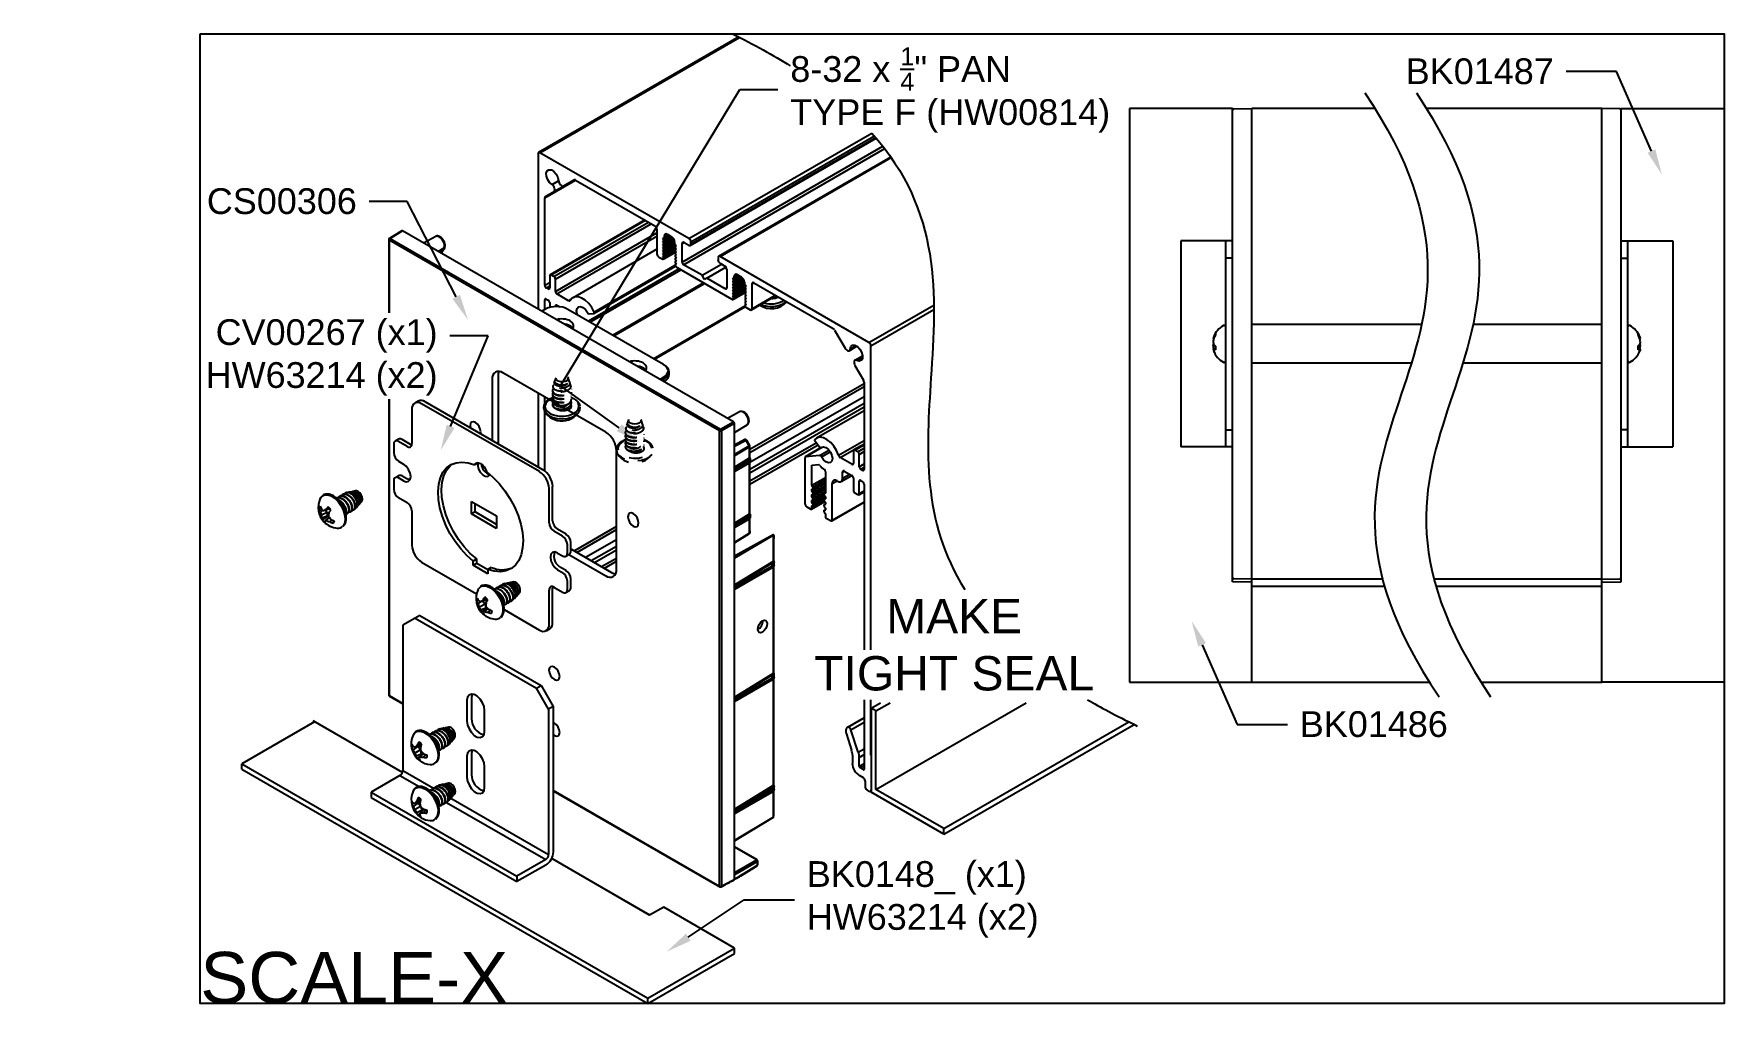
# Model space of a CAD drawing. Extents: x -1.2 to 11.1, y -7.1 to 0.
import ezdxf
from ezdxf import colors
from ezdxf.entities.mleader import LeaderData, LeaderLine
from ezdxf.math import Vec2, Vec3

# ---------------------------------------------------------------- set-up
doc = ezdxf.new("R2010")
doc.units = 0
doc.header["$LTSCALE"] = 0.5
doc.header["$MEASUREMENT"] = 0
doc.linetypes.add('HIDDEN2', pattern=[0.1875, 0.125, -0.0625])
for name, color, linetype in [('Brackets', 181, 'CONTINUOUS'), ('Dimension', 10, 'CONTINUOUS'), ('End Cap', 92, 'CONTINUOUS'), ('FAB DWG', 221, 'CONTINUOUS'), ('Hardware', 242, 'CONTINUOUS'), ('Housing', 150, 'CONTINUOUS')]:
    doc.layers.add(name, color=color, linetype=linetype)
doc.layers.add('Text-Unprinted', color=131, linetype='CONTINUOUS', plot=False)
doc.styles.add('LSAD_Standard', font='arial.ttf')

msp = doc.modelspace()

# ---------------------------------------------------------------- texts
at = {"layer": 'FAB DWG', "transparency": 16777216, "insert": (5.489, -4.451), "char_height": 0.25, "attachment_point": 5, "style": 'LSAD_Standard'}
msp.add_mtext_dynamic_manual_height_columns('\\A1;MAKE TIGHT SEAL', width=2.03411, gutter_width=16.875, heights=[0], dxfattribs=at)
at = {"layer": 'Text-Unprinted', "ltscale": 0.5, "transparency": 16777216, "style": 'LSAD_Standard'}
msp.add_attdef('SCALE-X', (0, -7.062), 'XEffectiveScaleFactor', height=0.375, dxfattribs=at)

# ---------------------------------------------------------------- linework, layer by layer
at = {"layer": 'Brackets', "transparency": 16777216}
for p, q in [((6.764, -0.543), (6.764, -4.723)), ((7.514, -0.543), (6.764, -0.543)), ((7.514, -0.557), (7.514, -0.543)), ((10.345, -0.543), (11.095, -0.543)), ((10.345, -0.557), (10.345, -0.543)), ((11.095, -0.543), (11.095, -4.723)), ((7.139, -1.509), (7.139, -3.009)), ((7.514, -1.509), (7.139, -1.509)), ((7.466, -3.009), (7.466, -1.509)), ((10.345, -1.509), (10.72, -1.509)), ((10.392, -3.009), (10.392, -1.509)), ((10.72, -1.509), (10.72, -3.009)), ((7.514, -1.634), (7.466, -1.634)), ((10.345, -1.634), (10.392, -1.634)), ((7.466, -2.884), (7.514, -2.884)), ((10.392, -2.884), (10.345, -2.884)), ((7.514, -3.009), (7.139, -3.009)), ((10.345, -3.009), (10.72, -3.009)), ((7.514, -3.991), (7.514, -3.96)), ((7.655, -3.993), (7.514, -3.991)), ((10.204, -3.993), (10.345, -3.991)), ((10.345, -3.991), (10.345, -3.96)), ((1.564, -4.255), (1.476, -4.306)), ((1.476, -4.306), (1.476, -5.366)), ((1.598, -4.236), (1.564, -4.255)), ((1.564, -4.255), (2.448, -4.766)), ((1.598, -4.236), (2.482, -4.746)), ((2.448, -4.766), (2.482, -4.746)), ((2.536, -4.919), (2.448, -4.766)), ((2.482, -4.746), (2.57, -4.899)), ((6.764, -4.723), (7.655, -4.723)), ((11.095, -4.723), (10.204, -4.723)), ((1.942, -4.854), (1.942, -5.007)), ((1.976, -4.835), (1.976, -4.988)), ((2.57, -4.899), (2.536, -4.919)), ((2.536, -4.919), (2.536, -5.978)), ((2.57, -4.899), (2.57, -5.958)), ((0.833, -5.011), (0.303, -5.317)), ((1.472, -5.38), (0.822, -5.005)), ((2.069, -5.081), (2.069, -4.928)), ((1.942, -5.262), (1.942, -5.416)), ((1.976, -5.243), (1.976, -5.396)), ((0.303, -5.356), (0.303, -5.317)), ((0.303, -5.317), (3.259, -7.023)), ((0.303, -5.356), (3.259, -7.062)), ((1.454, -5.402), (1.244, -5.524)), ((1.454, -5.402), (1.594, -5.483)), ((1.476, -5.366), (1.698, -5.494)), ((2.069, -5.489), (2.069, -5.336)), ((1.244, -5.524), (2.305, -6.136)), ((1.244, -5.524), (1.244, -5.563)), ((1.244, -5.563), (2.305, -6.175)), ((1.793, -5.598), (2.515, -6.015)), ((1.824, -5.567), (2.536, -5.978)), ((2.515, -6.015), (2.305, -6.136)), ((3.272, -6.419), (2.557, -6.006)), ((3.271, -6.419), (2.559, -6.007)), ((2.515, -6.054), (2.305, -6.175)), ((2.305, -6.136), (2.305, -6.175)), ((3.374, -6.361), (3.271, -6.419)), ((3.89, -6.659), (3.374, -6.361)), ((3.259, -7.023), (3.89, -6.659)), ((3.259, -7.062), (3.89, -6.698)), ((3.89, -6.698), (3.89, -6.659)), ((3.259, -7.062), (3.259, -7.023))]:
    msp.add_line(p, q, dxfattribs=at)
at = {"layer": 'Brackets', "transparency": 16777216, "flags": 128}
for points in [[(2.069, -4.928), (2.066, -4.9), (2.055, -4.872), (2.038, -4.846), (2.017, -4.825), (1.995, -4.812), (1.974, -4.809), (1.957, -4.816), (1.946, -4.831), (1.942, -4.854)], [(1.981, -4.809), (1.98, -4.812), (1.976, -4.835)], [(1.942, -5.007), (1.946, -5.035), (1.957, -5.063), (1.974, -5.089), (1.995, -5.11), (2.017, -5.123), (2.038, -5.126), (2.055, -5.119), (2.066, -5.104), (2.069, -5.081)], [(2.069, -5.336), (2.066, -5.309), (2.055, -5.28), (2.038, -5.254), (2.017, -5.233), (1.995, -5.22), (1.974, -5.217), (1.957, -5.224), (1.946, -5.24), (1.942, -5.262)], [(1.981, -5.217), (1.98, -5.22), (1.976, -5.243)], [(1.942, -5.416), (1.946, -5.443), (1.957, -5.471), (1.974, -5.498), (1.995, -5.518), (2.017, -5.531), (2.038, -5.534), (2.055, -5.528), (2.066, -5.512), (2.069, -5.489)]]:
    msp.add_lwpolyline(points, dxfattribs=at)
at = {"layer": 'Brackets', "transparency": 16777216}
for centre, radius, start, end in [((2.097, -4.99), 0.121, 178.8635, 254.4999), ((1.429, -5.363), 0.0461, 302.6055, 357.3945), ((2.097, -5.398), 0.121, 178.8635, 254.4999), ((2.451, -5.953), 0.12, 302.6055, 357.3945), ((2.49, -5.976), 0.0461, 302.6055, 357.3945)]:
    msp.add_arc(centre, radius, start, end, dxfattribs=at)
at = {"layer": 'Dimension', "transparency": 16777216}
for points in [[(8.479, -0.43), (9.141, -1.419), (8.749, -2.629), (8.337, -3.823), (9.019, -4.828)], [(8.854, -0.43), (9.516, -1.419), (9.124, -2.629), (8.712, -3.823), (9.394, -4.828)]]:
    msp.add_open_spline(points, degree=3, dxfattribs=at)
at = {"layer": 'End Cap', "transparency": 16777216}
for p, q in [((7.514, -3.96), (7.514, -0.557)), ((7.524, -0.547), (7.655, -0.545)), ((10.335, -0.547), (10.204, -0.545)), ((10.345, -3.96), (10.345, -0.557)), ((1.468, -1.434), (1.377, -1.491)), ((1.473, -1.435), (1.382, -1.491)), ((3.882, -2.826), (1.473, -1.435)), ((1.714, -1.476), (1.626, -1.524)), ((1.372, -1.499), (1.372, -2.033)), ((3.781, -2.892), (1.375, -1.503)), ((1.375, -1.503), (1.375, -2.033)), ((1.382, -1.491), (3.788, -2.88)), ((1.733, -1.585), (1.777, -1.559)), ((2.515, -2.005), (2.486, -2.02)), ((3.372, -2.409), (2.676, -2.007)), ((2.125, -2.514), (2.125, -2.962)), ((2.168, -2.49), (2.168, -2.986)), ((2.953, -2.902), (2.203, -2.469)), ((3.346, -2.516), (3.373, -2.5)), ((3.38, -2.512), (3.36, -2.524)), ((3.415, -2.481), (3.415, -2.463)), ((1.372, -2.662), (1.372, -4.815)), ((1.375, -2.662), (1.375, -4.819)), ((3.788, -2.88), (3.882, -2.826)), ((3.927, -2.753), (3.839, -2.801)), ((3.781, -6.208), (3.781, -2.892)), ((3.889, -2.838), (3.795, -2.892)), ((3.795, -2.892), (3.795, -6.208)), ((3.889, -6.125), (3.889, -2.838)), ((3.889, -2.904), (3.981, -2.848)), ((3.03, -3.902), (3.03, -3.037)), ((3.965, -2.956), (3.889, -2.995)), ((3.975, -2.962), (3.889, -3.006)), ((3.889, -3.065), (3.997, -3.001)), ((3.999, -3.008), (3.889, -3.073)), ((3.997, -3.001), (3.975, -2.962)), ((4.001, -2.999), (3.979, -2.96)), ((3.999, -3.088), (3.999, -3.008)), ((4.002, -3.084), (4.002, -3.004)), ((3.889, -3.156), (3.999, -3.088)), ((3.997, -3.099), (3.889, -3.165)), ((3.889, -3.174), (3.993, -3.114)), ((3.999, -3.125), (3.889, -3.189)), ((3.889, -3.187), (3.994, -3.127)), ((3.993, -3.114), (3.997, -3.099)), ((3.995, -3.125), (4, -3.121)), ((4.003, -3.104), (3.998, -3.12)), ((3.998, -3.12), (4.003, -3.115)), ((3.999, -3.496), (3.999, -3.125)), ((4.002, -3.492), (4.002, -3.121)), ((4.005, -3.115), (4.005, -3.095)), ((4.005, -3.114), (4.005, -3.097)), ((4.005, -3.116), (4.005, -3.115)), ((3.889, -3.564), (3.999, -3.496)), ((3.997, -3.507), (3.889, -3.574)), ((3.889, -3.582), (3.993, -3.522)), ((3.999, -3.533), (3.889, -3.597)), ((3.889, -3.595), (3.994, -3.535)), ((3.993, -3.522), (3.997, -3.507)), ((3.995, -3.534), (4, -3.529)), ((4.003, -3.513), (3.998, -3.528)), ((3.998, -3.528), (4.003, -3.524)), ((3.999, -3.638), (3.999, -3.533)), ((4.002, -3.619), (4.002, -3.529)), ((4.005, -3.523), (4.005, -3.504)), ((4.005, -3.523), (4.005, -3.505)), ((4.005, -3.523), (4.005, -3.524)), ((3.999, -3.638), (3.889, -3.704)), ((3.889, -3.707), (3.999, -3.64)), ((4.172, -3.649), (3.889, -3.804)), ((4.173, -3.651), (3.889, -3.82)), ((4.173, -3.84), (4.173, -3.651)), ((4.176, -3.836), (4.176, -3.676)), ((2.684, -3.792), (2.953, -3.947)), ((2.698, -3.751), (2.995, -3.923)), ((3.889, -4.014), (4.173, -3.84)), ((4.171, -3.851), (3.889, -4.024)), ((3.889, -4.033), (4.164, -3.874)), ((4.173, -3.882), (3.889, -4.048)), ((3.889, -4.046), (4.165, -3.886)), ((4.164, -3.874), (4.171, -3.851)), ((4.167, -3.885), (4.174, -3.879)), ((4.176, -3.856), (4.17, -3.879)), ((4.17, -3.879), (4.176, -3.873)), ((4.173, -4.656), (4.173, -3.882)), ((4.176, -4.652), (4.176, -3.878)), ((4.178, -3.872), (4.178, -3.849)), ((4.179, -3.872), (4.179, -3.847)), ((4.179, -3.872), (4.179, -3.873)), ((7.655, -3.973), (7.524, -3.97)), ((10.204, -3.973), (10.335, -3.97)), ((3.889, -4.831), (4.173, -4.656)), ((4.171, -4.667), (3.889, -4.84)), ((4.164, -4.69), (4.171, -4.667)), ((4.176, -4.673), (4.17, -4.696)), ((4.178, -4.688), (4.178, -4.665)), ((4.179, -4.689), (4.179, -4.664)), ((3.889, -4.849), (4.164, -4.69)), ((4.173, -4.699), (3.889, -4.864)), ((3.889, -4.862), (4.165, -4.703)), ((4.167, -4.702), (4.174, -4.695)), ((4.17, -4.696), (4.176, -4.689)), ((4.173, -5.473), (4.173, -4.699)), ((4.176, -5.469), (4.176, -4.695)), ((4.179, -4.689), (4.179, -4.69)), ((1.375, -4.819), (1.476, -4.877)), ((1.377, -4.824), (1.476, -4.881)), ((2.57, -5.509), (3.781, -6.208)), ((2.57, -5.513), (3.783, -6.213)), ((3.889, -5.647), (4.173, -5.473)), ((4.171, -5.484), (3.889, -5.657)), ((3.889, -5.666), (4.164, -5.507)), ((4.173, -5.515), (3.889, -5.681)), ((3.889, -5.679), (4.165, -5.52)), ((4.164, -5.507), (4.171, -5.484)), ((4.167, -5.518), (4.174, -5.512)), ((4.176, -5.49), (4.17, -5.512)), ((4.17, -5.512), (4.176, -5.506)), ((4.173, -5.705), (4.173, -5.515)), ((4.176, -5.681), (4.176, -5.511)), ((4.178, -5.505), (4.178, -5.482)), ((4.179, -5.505), (4.179, -5.48)), ((4.179, -5.505), (4.179, -5.506)), ((3.889, -5.877), (4.173, -5.705)), ((4.173, -5.705), (3.889, -5.875)), ((4.054, -6.016), (3.889, -5.921)), ((4.049, -6.017), (3.889, -5.924)), ((3.889, -6.109), (4.049, -6.017)), ((4.056, -6.029), (3.889, -6.125)), ((4.056, -6.055), (4.056, -6.029)), ((4.059, -6.051), (4.059, -6.025)), ((3.889, -6.157), (3.889, -6.125)), ((3.948, -6.125), (4.054, -6.059)), ((3.95, -6.12), (4.056, -6.055)), ((3.793, -6.213), (3.824, -6.196)), ((3.795, -6.208), (3.826, -6.192))]:
    msp.add_line(p, q, dxfattribs=at)
at = {"layer": 'End Cap', "transparency": 16777216, "flags": 128}
for points in [[(1.777, -1.559), (1.779, -1.542), (1.775, -1.522), (1.764, -1.502), (1.75, -1.485), (1.734, -1.476), (1.72, -1.474), (1.714, -1.476)], [(2.174, -2.459), (2.169, -2.473), (2.168, -2.49)], [(2.042, -2.899), (2.039, -2.88), (2.031, -2.861), (2.018, -2.844), (2.003, -2.832), (1.989, -2.827), (1.976, -2.829), (1.967, -2.839), (1.965, -2.854), (1.967, -2.87)], [(3.981, -2.848), (3.984, -2.846), (3.991, -2.833), (3.992, -2.816), (3.986, -2.795), (3.975, -2.776), (3.96, -2.76), (3.944, -2.752), (3.93, -2.752), (3.927, -2.753)], [(2.04, -2.912), (2.042, -2.899)], [(3.975, -2.962), (3.973, -2.96), (3.972, -2.958), (3.97, -2.956), (3.968, -2.956), (3.966, -2.956), (3.965, -2.956)], [(3.975, -2.962), (3.976, -2.961), (3.977, -2.961), (3.978, -2.96), (3.978, -2.96), (3.979, -2.96)], [(3.997, -3.001), (3.999, -3), (4, -2.999), (4, -2.999), (4.001, -2.999), (4.001, -2.999)], [(3.994, -3.127), (3.994, -3.127), (3.995, -3.125), (3.995, -3.124), (3.996, -3.122), (3.995, -3.12), (3.995, -3.118), (3.994, -3.116), (3.993, -3.114)], [(4.005, -3.095), (4.005, -3.096), (4.005, -3.097)], [(3.191, -3.563), (3.188, -3.544), (3.18, -3.524), (3.167, -3.507), (3.152, -3.495), (3.138, -3.49), (3.125, -3.492), (3.117, -3.502), (3.114, -3.518), (3.117, -3.537), (3.125, -3.556), (3.138, -3.573), (3.152, -3.585), (3.167, -3.59), (3.18, -3.588), (3.188, -3.578), (3.191, -3.563)], [(3.994, -3.535), (3.994, -3.535), (3.995, -3.534), (3.995, -3.532), (3.996, -3.531), (3.995, -3.529), (3.995, -3.527), (3.994, -3.524), (3.993, -3.522)], [(4.005, -3.504), (4.005, -3.504), (4.005, -3.505)], [(2.995, -3.923), (3.01, -3.93), (3.025, -3.933)], [(4.165, -3.886), (4.165, -3.886), (4.166, -3.885), (4.167, -3.884), (4.167, -3.882), (4.167, -3.88), (4.166, -3.878), (4.165, -3.876), (4.164, -3.874)], [(4.179, -3.847), (4.179, -3.848), (4.178, -3.849)], [(2.617, -4.68), (2.614, -4.661), (2.605, -4.641), (2.593, -4.624), (2.578, -4.612), (2.563, -4.607), (2.55, -4.61), (2.542, -4.619), (2.539, -4.635), (2.542, -4.654), (2.55, -4.673), (2.563, -4.69), (2.578, -4.702), (2.593, -4.707), (2.605, -4.705), (2.614, -4.695), (2.617, -4.68)], [(4.179, -4.664), (4.179, -4.665), (4.178, -4.665)], [(4.165, -4.703), (4.165, -4.703), (4.166, -4.702), (4.167, -4.7), (4.167, -4.698), (4.167, -4.696), (4.166, -4.694), (4.165, -4.692), (4.164, -4.69)], [(2.617, -5.088), (2.614, -5.069), (2.605, -5.05), (2.593, -5.033), (2.578, -5.02), (2.57, -5.018)], [(2.57, -5.104), (2.578, -5.11), (2.593, -5.115), (2.605, -5.113), (2.614, -5.103), (2.617, -5.088)], [(4.165, -5.52), (4.165, -5.519), (4.166, -5.518), (4.167, -5.517), (4.167, -5.515), (4.167, -5.513), (4.166, -5.511), (4.165, -5.509), (4.164, -5.507)], [(4.179, -5.48), (4.179, -5.481), (4.178, -5.482)]]:
    msp.add_lwpolyline(points, dxfattribs=at)
at = {"layer": 'End Cap', "transparency": 16777216}
for centre, radius, start, end in [((7.524, -0.557), 0.01, 91, 180), ((10.335, -0.557), 0.01, 0, 89), ((1.382, -1.499), 0.01, 121.7291, 180), ((1.377, -1.499), 0.0048, 184.1293, 247.1908), ((1.39, -1.504), 0.0154, 123.2297, 177.3477), ((1.379, -1.495), 0.00487, 53.4892, 117.3259), ((1.775, -1.554), 0.00592, 299.7992, 339.7534), ((1.776, -1.558), 0.0044, 291.645, 357.485), ((1.775, -1.565), 0.00303, 350.1739, 48.2398), ((1.77, -1.559), 0.01, 326.2459, 0), ((1.77, -1.559), 0.01, 0, 5.4852), ((2.173, -2.507), 0.048, 50.7967, 189.214), ((2.862, -3.045), 0.169, 2.6055, 57.3945), ((3.796, -2.893), 0.0154, 123.2297, 177.3477), ((3.788, -2.879), 0.0154, 242.6565, 296.7662), ((3.779, -2.893), 0.0159, 3.5222, 56.4778), ((3.97, -2.965), 0.01, 30, 117.0058), ((3.985, -3.008), 0.0141, 1.6084, 31.4918), ((3.997, -3.003), 0.00495, 295.3879, 354.638), ((3.992, -3.004), 0.01, 0, 30), ((3.99, -3.123), 0.00892, 18.8581, 69.7412), ((3.989, -3.118), 0.01, 299.9973, 313.3517), ((3.989, -3.119), 0.00911, 313.5557, 354.8185), ((3.994, -3.107), 0.00892, 18.8581, 69.7412), ((3.997, -3.083), 0.00495, 295.3879, 354.638), ((3.997, -3.12), 0.00495, 295.3902, 354.6118), ((3.994, -3.115), 0.00911, 313.5557, 354.8185), ((3.999, -3.087), 0.00676, 289.4116, 325.9319), ((3.998, -3.101), 0.00764, 31.7761, 70.7864), ((3.995, -3.095), 0.01, 0, 25.4301), ((3.99, -3.531), 0.00892, 18.8581, 69.7412), ((3.989, -3.526), 0.01, 299.9973, 313.3517), ((3.989, -3.527), 0.00911, 313.5557, 354.8185), ((3.994, -3.516), 0.00892, 18.8581, 69.7412), ((3.997, -3.492), 0.00495, 295.3879, 354.638), ((3.997, -3.529), 0.00495, 295.3902, 354.6118), ((3.994, -3.523), 0.00911, 313.5557, 354.8185), ((3.999, -3.496), 0.00676, 289.4116, 325.9319), ((3.998, -3.509), 0.00764, 31.7761, 70.7864), ((3.995, -3.504), 0.01, 0, 25.4301), ((2.983, -3.91), 0.048, 230.7967, 9.214), ((4.161, -3.882), 0.00892, 18.8581, 69.7412), ((4.16, -3.878), 0.01, 299.9973, 313.3517), ((4.161, -3.878), 0.00911, 313.5557, 354.8185), ((4.168, -3.859), 0.00892, 18.8581, 69.7412), ((4.171, -3.835), 0.00495, 295.3879, 354.638), ((4.171, -3.878), 0.00495, 295.3902, 354.6118), ((4.167, -3.872), 0.00911, 313.5557, 354.8185), ((4.172, -3.839), 0.00676, 289.4116, 325.9319), ((4.172, -3.853), 0.00764, 31.7761, 70.7864), ((4.169, -3.847), 0.01, 0, 25.4301), ((7.524, -3.96), 0.01, 180, 269), ((10.335, -3.96), 0.01, 271, 0), ((4.168, -4.676), 0.00892, 18.8581, 69.7412), ((4.171, -4.652), 0.00495, 295.3879, 354.638), ((4.172, -4.656), 0.00676, 289.4116, 325.9319), ((4.172, -4.669), 0.00764, 31.7761, 70.7864), ((4.169, -4.664), 0.01, 0, 25.4301), ((4.161, -4.699), 0.00892, 18.8581, 69.7412), ((4.16, -4.694), 0.01, 299.9973, 313.3517), ((4.161, -4.695), 0.00911, 313.5557, 354.8185), ((4.171, -4.694), 0.00495, 295.3902, 354.6118), ((4.167, -4.689), 0.00911, 313.5557, 354.8185), ((1.382, -4.815), 0.01, 180, 240.0027), ((1.377, -4.815), 0.0048, 184.1293, 247.1908), ((1.38, -4.82), 0.0048, 172.814, 235.8738), ((4.161, -5.515), 0.00892, 18.8581, 69.7412), ((4.16, -5.511), 0.01, 299.9973, 313.3517), ((4.161, -5.512), 0.00911, 313.5557, 354.8185), ((4.168, -5.492), 0.00892, 18.8581, 69.7412), ((4.171, -5.469), 0.00495, 295.3879, 354.638), ((4.171, -5.511), 0.00495, 295.3902, 354.6118), ((4.167, -5.505), 0.00911, 313.5557, 354.8185), ((4.172, -5.472), 0.00676, 289.4116, 325.9319), ((4.172, -5.486), 0.00764, 31.7761, 70.7864), ((4.169, -5.48), 0.01, 0, 25.4301), ((4.052, -6.021), 0.00495, 65.3602, 124.6041), ((4.041, -6.029), 0.0149, 1.7215, 58.2785), ((4.049, -6.025), 0.01, 0, 60.0027), ((4.054, -6.024), 0.00495, 295.3879, 354.638), ((4.049, -6.051), 0.01, 301.7291, 0), ((4.051, -6.055), 0.00494, 307.033, 6.4015), ((4.054, -6.05), 0.00495, 295.3879, 354.638), ((3.788, -6.195), 0.0154, 242.6565, 296.7662), ((3.786, -6.209), 0.0048, 172.814, 235.8738), ((3.788, -6.204), 0.01, 240.0027, 298.2656), ((3.79, -6.209), 0.00487, 302.6721, 6.5147)]:
    msp.add_arc(centre, radius, start, end, dxfattribs=at)
for centre, major_axis, ratio, start_param, end_param in [((1.473, -1.443), (-0.005, 0.00866), 0.577206, 5.498021, 6.300635), ((2.595, -2.052), (0.115, -0.002), 0.567125, 0.793824, 2.347167), ((2.633, -2.125), (0.085, -0.0013), 0.567125, 0.793824, 2.067927), ((2.633, -2.125), (0.085, -0.0013), 0.567125, 5.802907, 7.077009), ((2.633, -2.163), (0.085, 0.0013), 0.587275, 0.368683, 1.39011), ((3.164, -2.431), (0.085, -0.0013), 0.567125, 0.793824, 2.067927), ((3.164, -2.469), (0.085, 0.0013), 0.587275, 0.368683, 1.39011), ((3.164, -2.431), (0.085, -0.0013), 0.567125, 5.802907, 7.077009), ((3.291, -2.454), (0.115, -0.002), 0.567125, 5.523666, 7.077009), ((3.29, -2.462), (0.125, -0.002), 0.567944, 5.523014, 7.131563), ((3.29, -2.482), (0.125, 0.002), 0.586483, 5.46671, 6.274896), ((3.882, -2.834), (-0.005, 0.00866), 0.577557, 3.927224, 5.497716), ((3.987, -3.104), (0.0174, 0.0208), 0.197703, 5.129636, 5.398158), ((4.006, -3.092), (-0.00477, 0.0088), 0.574367, 0.800429, 1.448322), ((4.006, -3.129), (-0.00497, 0.00868), 0.559977, 0.139434, 0.787326), ((3.996, -3.106), (0.0091, 0.0285), 0.195013, 4.819739, 5.088261), ((3.996, -3.142), (0.009, 0.0278), 0.203621, 0.088417, 0.356939), ((3.987, -3.513), (0.0174, 0.0208), 0.197703, 5.129636, 5.398158), ((4.006, -3.5), (-0.00477, 0.0088), 0.574367, 0.800429, 1.448322), ((4.006, -3.537), (-0.00497, 0.00868), 0.559977, 0.139434, 0.787326), ((3.996, -3.514), (0.0091, 0.0285), 0.195013, 4.819739, 5.088261), ((3.996, -3.55), (0.009, 0.0278), 0.203621, 0.088417, 0.356939), ((4.16, -3.856), (0.0174, 0.0208), 0.197703, 5.129636, 5.398158), ((4.18, -3.844), (-0.00477, 0.0088), 0.574367, 0.800429, 1.448322), ((4.18, -3.887), (-0.00497, 0.00868), 0.559977, 0.139434, 0.787326), ((4.17, -3.858), (0.0091, 0.0285), 0.195013, 4.819739, 5.088261), ((4.17, -3.9), (0.009, 0.0278), 0.203621, 0.088417, 0.356939), ((4.06, -4.298), (0.0257, 0.0429), 0.587369, 3.893212, 5.58454), ((4.16, -4.673), (0.0174, 0.0208), 0.197703, 5.129636, 5.398158), ((4.18, -4.661), (-0.00477, 0.0088), 0.574367, 0.800429, 1.448322), ((4.17, -4.674), (0.0091, 0.0285), 0.195013, 4.819739, 5.088261), ((4.18, -4.703), (-0.00497, 0.00868), 0.559977, 0.139434, 0.787326), ((4.17, -4.716), (0.009, 0.0278), 0.203621, 0.088417, 0.356939), ((4.16, -5.489), (0.0174, 0.0208), 0.197703, 5.129636, 5.398158), ((4.18, -5.477), (-0.00477, 0.0088), 0.574367, 0.800429, 1.448322), ((4.18, -5.52), (-0.00497, 0.00868), 0.559977, 0.139434, 0.787326), ((4.17, -5.491), (0.0091, 0.0285), 0.195013, 4.819739, 5.088261), ((4.17, -5.533), (0.009, 0.0278), 0.203621, 0.088417, 0.356939), ((3.889, -2.083), (2.431, 4.358), 0.567218, 3.918447, 3.935936), ((3.889, -2.083), (2.561, 4.283), 0.587369, 3.918493, 3.935981)]:
    msp.add_ellipse(centre, major_axis=major_axis, ratio=ratio, start_param=start_param, end_param=end_param, dxfattribs=at)
msp.add_ellipse((4.093, -4.317), major_axis=(0.0244, 0.0437), ratio=0.567218, dxfattribs=at)
for points, knots in [([(1.772, -1.507), (1.769, -1.502), (1.762, -1.491), (1.747, -1.478), (1.732, -1.472), (1.72, -1.472), (1.715, -1.476), (1.714, -1.477)], [0, 0, 0, 0, 0.21061, 0.461549, 0.723631, 0.923404, 1, 1, 1, 1]), ([(1.745, -1.592), (1.75, -1.587), (1.759, -1.579), (1.77, -1.569), (1.776, -1.564), (1.777, -1.562)], [0, 0, 0, 0, 0.502357, 0.858928, 1, 1, 1, 1]), ([(1.778, -1.565), (1.777, -1.567), (1.771, -1.575), (1.763, -1.586), (1.757, -1.594), (1.754, -1.597)], [0, 0, 0, 0, 0.17894, 0.611271, 1, 1, 1, 1]), ([(1.78, -1.556), (1.781, -1.553), (1.783, -1.544), (1.781, -1.528), (1.777, -1.514), (1.773, -1.508), (1.772, -1.507)], [0, 0, 0, 0, 0.216396, 0.570402, 0.943132, 1, 1, 1, 1]), ([(1.777, -1.562), (1.777, -1.562), (1.777, -1.561), (1.777, -1.56), (1.777, -1.559)], [0, 0, 0, 0, 0.239935, 1, 1, 1, 1]), ([(1.78, -1.558), (1.78, -1.558), (1.78, -1.557), (1.78, -1.556), (1.78, -1.556), (1.78, -1.556)], [0, 0, 0, 0, 0.307309, 0.864402, 1, 1, 1, 1]), ([(3.984, -2.783), (3.981, -2.778), (3.974, -2.767), (3.959, -2.755), (3.945, -2.75), (3.933, -2.75), (3.928, -2.753), (3.927, -2.754)], [0, 0, 0, 0, 0.21979, 0.475975, 0.715156, 0.919115, 1, 1, 1, 1]), ([(3.981, -2.848), (3.982, -2.847), (3.987, -2.845), (3.993, -2.835), (3.996, -2.822), (3.994, -2.804), (3.989, -2.79), (3.985, -2.784), (3.984, -2.783)], [0, 0, 0, 0, 0.070076, 0.265233, 0.47168, 0.712493, 0.966683, 1, 1, 1, 1]), ([(4.005, -3.116), (4.005, -3.117), (4.004, -3.119), (4.002, -3.12), (4.001, -3.121), (4.001, -3.121)], [0, 0, 0, 0, 0.516727, 0.980694, 1, 1, 1, 1]), ([(4.004, -3.091), (4.004, -3.09), (4.003, -3.089), (4.002, -3.086), (4.002, -3.085), (4.002, -3.084)], [0, 0, 0, 0, 0.253446, 0.693627, 1, 1, 1, 1]), ([(4.002, -3.121), (4.002, -3.12), (4.002, -3.12), (4.002, -3.12), (4.002, -3.12)], [0, 0, 0, 0, 0.541196, 1, 1, 1, 1]), ([(4.005, -3.114), (4.005, -3.114), (4.005, -3.115), (4.005, -3.115), (4.005, -3.116)], [0, 0, 0, 0, 0.04087, 1, 1, 1, 1]), ([(4.005, -3.524), (4.005, -3.525), (4.004, -3.527), (4.002, -3.529), (4.001, -3.529), (4.001, -3.529)], [0, 0, 0, 0, 0.516727, 0.980694, 1, 1, 1, 1]), ([(4.004, -3.499), (4.004, -3.499), (4.003, -3.497), (4.002, -3.494), (4.002, -3.493), (4.002, -3.492)], [0, 0, 0, 0, 0.253446, 0.693627, 1, 1, 1, 1]), ([(4.002, -3.529), (4.002, -3.529), (4.002, -3.528), (4.002, -3.528), (4.002, -3.528)], [0, 0, 0, 0, 0.541196, 1, 1, 1, 1]), ([(4.005, -3.523), (4.005, -3.523), (4.005, -3.523), (4.005, -3.524), (4.005, -3.524)], [0, 0, 0, 0, 0.04087, 1, 1, 1, 1]), ([(4.002, -3.619), (4.002, -3.623), (4.002, -3.629), (4.001, -3.635), (4, -3.637), (4, -3.638), (4, -3.638), (3.999, -3.638)], [0, 0, 0, 0, 0.655992, 0.876726, 0.946932, 0.974772, 1, 1, 1, 1]), ([(4.173, -3.651), (4.173, -3.651), (4.173, -3.65), (4.173, -3.65), (4.173, -3.649), (4.173, -3.649), (4.172, -3.649), (4.172, -3.649), (4.172, -3.649), (4.171, -3.649), (4.171, -3.649), (4.171, -3.649), (4.171, -3.649)], [0, 0, 0, 0, 0.076873, 0.149583, 0.282057, 0.398682, 0.5, 0.601295, 0.717913, 0.850394, 0.923113, 1, 1, 1, 1]), ([(4.171, -3.649), (4.171, -3.649), (4.171, -3.649), (4.172, -3.649), (4.172, -3.65), (4.174, -3.654), (4.174, -3.663), (4.174, -3.671), (4.175, -3.675)], [0, 0, 0, 0, 0.007768, 0.016488, 0.039158, 0.1126334, 0.6192889, 1, 1, 1, 1]), ([(4.173, -3.651), (4.173, -3.651), (4.173, -3.651), (4.174, -3.651), (4.174, -3.651), (4.175, -3.654), (4.176, -3.66), (4.176, -3.668), (4.176, -3.674), (4.176, -3.675)], [0, 0, 0, 0, 0.00776, 0.016435, 0.038837, 0.110989, 0.37912, 0.859564, 1, 1, 1, 1]), ([(4.179, -3.873), (4.178, -3.874), (4.177, -3.876), (4.175, -3.878), (4.175, -3.878), (4.174, -3.878)], [0, 0, 0, 0, 0.516727, 0.980694, 1, 1, 1, 1]), ([(4.178, -3.843), (4.178, -3.842), (4.177, -3.841), (4.176, -3.838), (4.176, -3.836), (4.176, -3.836)], [0, 0, 0, 0, 0.253446, 0.693627, 1, 1, 1, 1]), ([(4.176, -3.878), (4.176, -3.878), (4.176, -3.877), (4.176, -3.877), (4.176, -3.877)], [0, 0, 0, 0, 0.541196, 1, 1, 1, 1]), ([(4.178, -3.872), (4.178, -3.872), (4.179, -3.872), (4.179, -3.873), (4.179, -3.873)], [0, 0, 0, 0, 0.04087, 1, 1, 1, 1]), ([(4.178, -4.66), (4.178, -4.659), (4.177, -4.657), (4.176, -4.654), (4.176, -4.653), (4.176, -4.652)], [0, 0, 0, 0, 0.253446, 0.693627, 1, 1, 1, 1]), ([(4.179, -4.69), (4.178, -4.691), (4.177, -4.693), (4.175, -4.694), (4.175, -4.695), (4.174, -4.695)], [0, 0, 0, 0, 0.516727, 0.980694, 1, 1, 1, 1]), ([(4.176, -4.695), (4.176, -4.694), (4.176, -4.694), (4.176, -4.694), (4.176, -4.694)], [0, 0, 0, 0, 0.541196, 1, 1, 1, 1]), ([(4.178, -4.688), (4.178, -4.688), (4.179, -4.689), (4.179, -4.689), (4.179, -4.69)], [0, 0, 0, 0, 0.04087, 1, 1, 1, 1]), ([(4.179, -5.506), (4.178, -5.507), (4.177, -5.509), (4.175, -5.511), (4.175, -5.511), (4.174, -5.511)], [0, 0, 0, 0, 0.516727, 0.980694, 1, 1, 1, 1]), ([(4.178, -5.476), (4.178, -5.476), (4.177, -5.474), (4.176, -5.471), (4.176, -5.47), (4.176, -5.469)], [0, 0, 0, 0, 0.253446, 0.693627, 1, 1, 1, 1]), ([(4.176, -5.511), (4.176, -5.511), (4.176, -5.51), (4.176, -5.51), (4.176, -5.51)], [0, 0, 0, 0, 0.5411958, 1, 1, 1, 1]), ([(4.178, -5.505), (4.178, -5.505), (4.179, -5.505), (4.179, -5.506), (4.179, -5.506)], [0, 0, 0, 0, 0.04087, 1, 1, 1, 1]), ([(4.171, -5.704), (4.171, -5.704), (4.171, -5.704), (4.172, -5.703), (4.172, -5.703), (4.173, -5.7), (4.174, -5.694), (4.174, -5.687), (4.174, -5.682), (4.174, -5.681)], [0, 0, 0, 0, 0.0107718, 0.0221141, 0.0481977, 0.121308, 0.3725631, 0.8384263, 1, 1, 1, 1]), ([(4.171, -5.704), (4.171, -5.704), (4.171, -5.704), (4.171, -5.704), (4.172, -5.705), (4.172, -5.705), (4.172, -5.705), (4.173, -5.705), (4.173, -5.705), (4.173, -5.705), (4.173, -5.705), (4.173, -5.705), (4.173, -5.705)], [0, 0, 0, 0, 0.075549, 0.147365, 0.279281, 0.396747, 0.5, 0.603231, 0.72069, 0.852612, 0.924438, 1, 1, 1, 1]), ([(4.173, -5.705), (4.173, -5.705), (4.173, -5.705), (4.174, -5.704), (4.174, -5.704), (4.176, -5.697), (4.176, -5.689), (4.176, -5.683), (4.176, -5.681)], [0, 0, 0, 0, 0.010811, 0.022214, 0.048544, 0.122816, 0.820624, 1, 1, 1, 1]), ([(3.887, -6.162), (3.892, -6.159), (3.912, -6.147), (3.933, -6.134), (3.948, -6.125)], [0, 0, 0, 0, 0.250002, 1, 1, 1, 1]), ([(3.824, -6.196), (3.829, -6.193), (3.851, -6.182), (3.872, -6.17), (3.887, -6.162)], [0, 0, 0, 0, 0.250002, 1, 1, 1, 1]), ([(3.889, -6.157), (3.889, -6.158), (3.889, -6.16), (3.888, -6.161), (3.887, -6.162), (3.887, -6.162)], [0, 0, 0, 0, 0.425063, 0.850125, 1, 1, 1, 1])]:
    msp.add_open_spline(points, degree=3, knots=knots, dxfattribs=at)
at = {"layer": 'Hardware', "transparency": 16777216}
for p, q in [((7.378, -2.209), (7.376, -2.215)), ((7.385, -2.204), (7.38, -2.204)), ((7.392, -2.181), (7.392, -2.192)), ((10.467, -2.181), (10.467, -2.192)), ((10.474, -2.204), (10.479, -2.204)), ((10.481, -2.209), (10.483, -2.215)), ((7.375, -2.221), (7.374, -2.221)), ((7.378, -2.223), (7.374, -2.223)), ((7.375, -2.246), (7.374, -2.25)), ((7.375, -2.271), (7.374, -2.268)), ((7.375, -2.268), (7.374, -2.268)), ((7.388, -2.273), (7.374, -2.274)), ((7.392, -2.292), (7.374, -2.295)), ((7.375, -2.297), (7.374, -2.297)), ((7.375, -2.297), (7.374, -2.297)), ((7.376, -2.303), (7.378, -2.309)), ((7.392, -2.292), (7.38, -2.294)), ((7.392, -2.276), (7.392, -2.302)), ((10.467, -2.276), (10.467, -2.302)), ((10.467, -2.292), (10.479, -2.294)), ((10.467, -2.292), (10.484, -2.295)), ((10.471, -2.273), (10.484, -2.274)), ((10.481, -2.223), (10.484, -2.223)), ((10.483, -2.303), (10.481, -2.309)), ((10.483, -2.268), (10.484, -2.268)), ((10.484, -2.221), (10.484, -2.221)), ((10.484, -2.246), (10.484, -2.25)), ((10.484, -2.271), (10.484, -2.268)), ((10.484, -2.297), (10.484, -2.297)), ((10.484, -2.297), (10.484, -2.297)), ((1.587, -2.675), (1.562, -2.69)), ((2.469, -3.189), (1.612, -2.694)), ((2.495, -3.175), (1.637, -2.68)), ((1.541, -2.735), (1.541, -2.985)), ((1.444, -2.953), (1.419, -2.968)), ((1.409, -2.99), (1.409, -3.052)), ((1.506, -3.006), (1.444, -2.97)), ((1.531, -2.991), (1.469, -2.955)), ((1.444, -3.113), (1.48, -3.134)), ((2.023, -3.126), (1.998, -3.14)), ((1.409, -3.256), (1.409, -3.317)), ((1.444, -3.218), (1.419, -3.233)), ((1.48, -3.256), (1.444, -3.235)), ((1.505, -3.241), (1.469, -3.221)), ((2.54, -3.562), (2.54, -3.312)), ((2.565, -3.547), (2.565, -3.297)), ((0.874, -3.386), (0.881, -3.374)), ((1.015, -3.368), (1.012, -3.369)), ((1.037, -3.355), (1.034, -3.357)), ((1.069, -3.341), (1.064, -3.342)), ((1.099, -3.335), (1.086, -3.338)), ((1.131, -3.328), (1.108, -3.333)), ((1.137, -3.45), (1.143, -3.443)), ((1.152, -3.433), (1.176, -3.407)), ((1.444, -3.378), (1.506, -3.414)), ((1.975, -3.406), (2.157, -3.511)), ((1.975, -3.497), (1.975, -3.406)), ((2.001, -3.482), (2.001, -3.421)), ((0.878, -3.454), (0.865, -3.457)), ((0.89, -3.469), (0.872, -3.481)), ((0.924, -3.487), (0.882, -3.507)), ((0.923, -3.514), (0.886, -3.528)), ((0.935, -3.462), (0.897, -3.474)), ((0.934, -3.525), (0.907, -3.55)), ((0.913, -3.469), (0.924, -3.487)), ((0.942, -3.456), (0.915, -3.465)), ((0.941, -3.524), (0.918, -3.545)), ((0.923, -3.514), (0.92, -3.521)), ((0.924, -3.487), (0.923, -3.514)), ((0.934, -3.525), (0.94, -3.522)), ((0.943, -3.458), (0.935, -3.462)), ((0.959, -3.54), (0.941, -3.554)), ((1.07, -3.495), (1.073, -3.494)), ((1.092, -3.482), (1.095, -3.481)), ((1.114, -3.47), (1.117, -3.468)), ((1.541, -3.475), (1.541, -3.725)), ((2.001, -3.482), (1.975, -3.497)), ((2.157, -3.602), (1.975, -3.497)), ((2.157, -3.573), (2.001, -3.482)), ((2.157, -3.511), (2.157, -3.602)), ((2.637, -3.659), (2.575, -3.623)), ((2.663, -3.644), (2.601, -3.609)), ((2.602, -3.782), (2.637, -3.802)), ((2.662, -3.804), (2.688, -3.79)), ((2.673, -3.782), (2.673, -3.72)), ((2.698, -3.767), (2.698, -3.706)), ((1.612, -3.848), (2.012, -4.079)), ((2.013, -3.825), (1.988, -3.84)), ((1.988, -3.871), (1.988, -3.84)), ((2.013, -3.857), (1.988, -3.871)), ((2.094, -3.933), (1.988, -3.871)), ((2.013, -3.857), (2.013, -3.825)), ((2.094, -3.903), (2.013, -3.857)), ((2.119, -3.886), (2.094, -3.901)), ((2.094, -3.901), (2.094, -3.933)), ((2.602, -3.904), (2.637, -3.924)), ((2.663, -3.909), (2.627, -3.889)), ((2.165, -4.031), (2.162, -4.032)), ((2.187, -4.018), (2.184, -4.02)), ((2.219, -4.004), (2.214, -4.006)), ((2.249, -3.998), (2.236, -4.001)), ((2.28, -3.992), (2.258, -3.996)), ((2.54, -4.302), (2.54, -4.052)), ((2.565, -4.287), (2.565, -4.037)), ((2.575, -4.031), (2.637, -4.067)), ((2.662, -4.07), (2.688, -4.055)), ((2.673, -4.047), (2.673, -3.985)), ((2.698, -4.032), (2.698, -3.971)), ((2.026, -4.126), (2.012, -4.13)), ((2.041, -4.137), (2.021, -4.151)), ((2.074, -4.155), (2.033, -4.176)), ((2.078, -4.183), (2.04, -4.198)), ((2.081, -4.126), (2.042, -4.137)), ((2.087, -4.115), (2.058, -4.125)), ((2.058, -4.132), (2.074, -4.155)), ((2.074, -4.155), (2.078, -4.183)), ((2.078, -4.183), (2.076, -4.192)), ((2.089, -4.117), (2.081, -4.126)), ((2.22, -4.158), (2.223, -4.157)), ((2.242, -4.145), (2.245, -4.144)), ((2.264, -4.133), (2.267, -4.131)), ((2.287, -4.113), (2.293, -4.106)), ((2.302, -4.096), (2.325, -4.07)), ((2.095, -4.186), (2.071, -4.208)), ((2.114, -4.198), (2.094, -4.213)), ((2.212, -4.194), (2.469, -4.343)), ((2.519, -4.348), (2.545, -4.333)), ((1.55, -5.107), (1.552, -5.104)), ((1.692, -5.089), (1.689, -5.09)), ((1.714, -5.076), (1.712, -5.078)), ((1.747, -5.063), (1.741, -5.064)), ((1.777, -5.056), (1.763, -5.059)), ((1.807, -5.05), (1.785, -5.055)), ((1.814, -5.171), (1.82, -5.164)), ((1.829, -5.154), (1.852, -5.128)), ((1.554, -5.192), (1.54, -5.196)), ((1.582, -5.192), (1.549, -5.215)), ((1.603, -5.216), (1.562, -5.239)), ((1.606, -5.185), (1.566, -5.196)), ((1.609, -5.246), (1.572, -5.262)), ((1.61, -5.17), (1.58, -5.181)), ((1.582, -5.192), (1.603, -5.216)), ((1.582, -5.192), (1.582, -5.192)), ((1.626, -5.243), (1.601, -5.266)), ((1.603, -5.216), (1.609, -5.246)), ((1.607, -5.182), (1.606, -5.185)), ((1.609, -5.246), (1.608, -5.255)), ((1.645, -5.25), (1.623, -5.268)), ((1.747, -5.216), (1.75, -5.215)), ((1.769, -5.204), (1.772, -5.202)), ((1.792, -5.191), (1.794, -5.189)), ((1.55, -5.515), (1.551, -5.513)), ((1.67, -5.51), (1.668, -5.511)), ((1.692, -5.497), (1.69, -5.499)), ((1.715, -5.484), (1.712, -5.486)), ((1.748, -5.471), (1.742, -5.472)), ((1.777, -5.465), (1.764, -5.467)), ((1.807, -5.458), (1.786, -5.463)), ((1.829, -5.562), (1.852, -5.537)), ((1.559, -5.604), (1.54, -5.611)), ((1.583, -5.604), (1.55, -5.628)), ((1.601, -5.595), (1.564, -5.606)), ((1.603, -5.628), (1.564, -5.65)), ((1.613, -5.657), (1.575, -5.673)), ((1.606, -5.577), (1.576, -5.588)), ((1.578, -5.601), (1.583, -5.604)), ((1.583, -5.604), (1.603, -5.626)), ((1.63, -5.648), (1.603, -5.674)), ((1.605, -5.631), (1.613, -5.657)), ((1.613, -5.657), (1.612, -5.664)), ((1.648, -5.653), (1.624, -5.673)), ((1.748, -5.624), (1.75, -5.623)), ((1.77, -5.612), (1.773, -5.61)), ((1.814, -5.579), (1.821, -5.572))]:
    msp.add_line(p, q, dxfattribs=at)
at = {"layer": 'Hardware', "linetype": 'HIDDEN2', "transparency": 16777216}
for p, q in [((2.568, -2.565), (2.567, -2.57)), ((2.578, -2.536), (2.574, -2.548)), ((2.588, -2.505), (2.581, -2.527)), ((2.581, -2.535), (2.581, -2.539)), ((2.689, -2.536), (2.678, -2.505)), ((2.696, -2.558), (2.693, -2.548)), ((2.564, -2.598), (2.564, -2.601)), ((2.564, -2.623), (2.564, -2.627)), ((2.564, -2.649), (2.564, -2.652)), ((2.564, -2.675), (2.564, -2.678)), ((2.564, -2.7), (2.564, -2.703)), ((2.702, -2.588), (2.702, -2.585)), ((2.702, -2.614), (2.702, -2.611)), ((2.702, -2.639), (2.702, -2.636)), ((2.702, -2.665), (2.702, -2.662)), ((2.702, -2.69), (2.702, -2.687)), ((3.118, -2.811), (3.111, -2.833)), ((3.219, -2.842), (3.209, -2.811)), ((3.094, -2.904), (3.094, -2.907)), ((3.094, -2.929), (3.094, -2.932)), ((3.099, -2.87), (3.097, -2.875)), ((3.108, -2.841), (3.104, -2.854)), ((3.111, -2.842), (3.111, -2.845)), ((3.226, -2.863), (3.223, -2.854)), ((3.232, -2.919), (3.232, -2.916)), ((3.232, -2.945), (3.232, -2.942)), ((3.094, -2.955), (3.094, -2.958)), ((3.094, -2.98), (3.094, -2.983)), ((3.094, -3.006), (3.094, -3.009)), ((3.117, -3.009), (3.127, -3.016)), ((3.232, -2.971), (3.232, -2.967)), ((3.232, -2.996), (3.232, -2.993))]:
    msp.add_line(p, q, dxfattribs=at)
at = {"layer": 'Hardware', "linetype": 'HIDDEN2', "transparency": 16777216, "flags": 128}
for points in [[(2.671, -2.524), (2.658, -2.532), (2.642, -2.536), (2.624, -2.535), (2.607, -2.531), (2.595, -2.524), (2.588, -2.514), (2.588, -2.504), (2.595, -2.495), (2.608, -2.487), (2.624, -2.483), (2.642, -2.483), (2.659, -2.487), (2.671, -2.495), (2.678, -2.504), (2.678, -2.515), (2.671, -2.524)], [(2.564, -2.654), (2.554, -2.658), (2.542, -2.666)], [(2.717, -2.766), (2.736, -2.754), (2.751, -2.735), (2.757, -2.715), (2.753, -2.695), (2.739, -2.676), (2.716, -2.661), (2.702, -2.654)], [(2.592, -2.732), (2.596, -2.735), (2.604, -2.738)], [(2.735, -2.776), (2.753, -2.761), (2.764, -2.741), (2.766, -2.72), (2.765, -2.716)], [(3.196, -2.835), (3.181, -2.84), (3.163, -2.842), (3.146, -2.84), (3.131, -2.835), (3.121, -2.826), (3.117, -2.816), (3.121, -2.806), (3.131, -2.797), (3.146, -2.791), (3.163, -2.789), (3.181, -2.791), (3.196, -2.797), (3.206, -2.806), (3.209, -2.816), (3.206, -2.826), (3.196, -2.835)], [(3.031, -3.024), (3.03, -3.036), (3.036, -3.056), (3.052, -3.075), (3.075, -3.091), (3.106, -3.103), (3.141, -3.109), (3.177, -3.11), (3.212, -3.105), (3.244, -3.095), (3.27, -3.08), (3.288, -3.061), (3.296, -3.041), (3.295, -3.021)], [(3.095, -2.96), (3.076, -2.969), (3.055, -2.986), (3.042, -3.005), (3.04, -3.025), (3.047, -3.045), (3.064, -3.063), (3.089, -3.077), (3.12, -3.087), (3.155, -3.091), (3.19, -3.09), (3.223, -3.083), (3.251, -3.071), (3.272, -3.054), (3.284, -3.035), (3.287, -3.015), (3.279, -2.995), (3.263, -2.977), (3.238, -2.963), (3.229, -2.959)], [(3.116, -3.032), (3.12, -3.037), (3.127, -3.041)]]:
    msp.add_lwpolyline(points, dxfattribs=at)
at = {"layer": 'Hardware', "transparency": 16777216, "flags": 128}
for points in [[(2.53, -2.673), (2.515, -2.692), (2.509, -2.712), (2.513, -2.732), (2.527, -2.751), (2.55, -2.767), (2.579, -2.778), (2.612, -2.784), (2.648, -2.785), (2.682, -2.779), (2.712, -2.769), (2.717, -2.766)], [(2.542, -2.666), (2.53, -2.673)], [(2.501, -2.708), (2.499, -2.723), (2.503, -2.744), (2.515, -2.764), (2.537, -2.781), (2.566, -2.794), (2.599, -2.802), (2.636, -2.804), (2.672, -2.801), (2.705, -2.792), (2.732, -2.778), (2.735, -2.776)], [(1.531, -2.991), (1.538, -2.994), (1.54, -2.995)], [(1.48, -3.256), (1.5, -3.263), (1.517, -3.259), (1.528, -3.246), (1.532, -3.225), (1.528, -3.2), (1.517, -3.173), (1.5, -3.15), (1.48, -3.134)], [(1.988, -3.84), (1.94, -3.799), (1.896, -3.751), (1.855, -3.697), (1.818, -3.639), (1.787, -3.578), (1.763, -3.515), (1.745, -3.453), (1.734, -3.392), (1.731, -3.334), (1.736, -3.281), (1.748, -3.233), (1.767, -3.193), (1.794, -3.161), (1.826, -3.138), (1.863, -3.124), (1.905, -3.119), (1.951, -3.125), (1.998, -3.14)], [(2.013, -3.825), (1.966, -3.784), (1.921, -3.736), (1.88, -3.682), (1.844, -3.624), (1.813, -3.563), (1.788, -3.5), (1.77, -3.438), (1.76, -3.377), (1.757, -3.319), (1.761, -3.266), (1.774, -3.219), (1.793, -3.178), (1.819, -3.146), (1.835, -3.133)], [(1.998, -3.14), (2.005, -3.13), (2.014, -3.124), (2.027, -3.124), (2.041, -3.13), (2.054, -3.14), (2.067, -3.154), (2.077, -3.171), (2.083, -3.189)], [(2.023, -3.126), (2.021, -3.146), (2.027, -3.17), (2.039, -3.193), (2.057, -3.212), (2.075, -3.223), (2.093, -3.224), (2.105, -3.215), (2.108, -3.209)], [(2.083, -3.189), (2.131, -3.229), (2.176, -3.275), (2.218, -3.328), (2.255, -3.385), (2.288, -3.446), (2.314, -3.508), (2.333, -3.571), (2.345, -3.633), (2.35, -3.691), (2.347, -3.745), (2.336, -3.794), (2.319, -3.836), (2.294, -3.87), (2.263, -3.895), (2.226, -3.912), (2.185, -3.918), (2.141, -3.914), (2.094, -3.901)], [(1.527, -3.248), (1.525, -3.248), (1.505, -3.241)], [(0.881, -3.374), (0.887, -3.368), (0.905, -3.358), (0.928, -3.357), (0.953, -3.365), (0.979, -3.382), (1.003, -3.406), (1.024, -3.435), (1.041, -3.467), (1.051, -3.5), (1.055, -3.532), (1.052, -3.56), (1.042, -3.581), (1.036, -3.588)], [(1.176, -3.407), (1.179, -3.402), (1.181, -3.389), (1.179, -3.373), (1.172, -3.357), (1.162, -3.343), (1.149, -3.333), (1.137, -3.328), (1.131, -3.328)], [(2.602, -3.782), (2.581, -3.774), (2.564, -3.778), (2.553, -3.791), (2.549, -3.812), (2.553, -3.838), (2.564, -3.864), (2.581, -3.887), (2.602, -3.904)], [(2.023, -4.049), (2.027, -4.041), (2.029, -4.039)], [(2.029, -4.039), (2.043, -4.026), (2.063, -4.02), (2.087, -4.023), (2.113, -4.035), (2.138, -4.054), (2.162, -4.081), (2.181, -4.111), (2.195, -4.144), (2.203, -4.177), (2.204, -4.207), (2.198, -4.233), (2.185, -4.251)], [(2.325, -4.07), (2.33, -4.061), (2.33, -4.046), (2.326, -4.03), (2.317, -4.014), (2.306, -4.001), (2.293, -3.993), (2.281, -3.992), (2.28, -3.992)], [(2.567, -4.028), (2.566, -4.03), (2.565, -4.037)], [(1.552, -5.104), (1.562, -5.09), (1.58, -5.08), (1.603, -5.079), (1.628, -5.087), (1.654, -5.103), (1.678, -5.126), (1.7, -5.155), (1.716, -5.187), (1.727, -5.22), (1.731, -5.252), (1.729, -5.28), (1.719, -5.302), (1.716, -5.306)], [(1.857, -5.115), (1.856, -5.099), (1.851, -5.083), (1.841, -5.068), (1.829, -5.056), (1.816, -5.05), (1.807, -5.05)], [(1.852, -5.128), (1.854, -5.126), (1.857, -5.115)], [(1.608, -5.255), (1.61, -5.257), (1.61, -5.257)], [(1.551, -5.513), (1.557, -5.504), (1.574, -5.491), (1.595, -5.487), (1.619, -5.491), (1.645, -5.505), (1.67, -5.526), (1.693, -5.553), (1.711, -5.584), (1.724, -5.617), (1.731, -5.65), (1.73, -5.679), (1.723, -5.704), (1.71, -5.72)], [(1.858, -5.519), (1.855, -5.504), (1.849, -5.487), (1.838, -5.473), (1.826, -5.463), (1.813, -5.458), (1.807, -5.458)], [(1.852, -5.537), (1.855, -5.532), (1.858, -5.519)]]:
    msp.add_lwpolyline(points, dxfattribs=at)
at = {"layer": 'Hardware', "transparency": 16777216}
for centre, radius, start, end in [((7.447, -2.233), 0.0733, 156.6101, 171.9647), ((7.424, -2.229), 0.0504, 160.0038, 170.2568), ((7.52, -2.259), 0.151, 117.7001, 160.6293), ((7.495, -2.251), 0.125, 145.9207, 157.7596), ((7.517, -2.27), 0.147, 148.1683, 158.7752), ((7.455, -2.135), 0.011, 0, 117.7001), ((10.403, -2.135), 0.011, 62.2999, 180), ((10.338, -2.259), 0.151, 19.3707, 62.2999), ((10.363, -2.251), 0.125, 22.2404, 34.0793), ((10.342, -2.27), 0.147, 21.2248, 31.8317), ((10.412, -2.233), 0.0733, 8.0353, 23.3899), ((10.435, -2.229), 0.0504, 9.7432, 19.9962), ((7.526, -2.259), 0.153, 163.8484, 174.403), ((7.462, -2.232), 0.0885, 187.9511, 201.485), ((7.482, -2.237), 0.108, 186.852, 193.7112), ((7.46, -2.286), 0.0866, 161.9964, 172.1368), ((7.481, -2.281), 0.107, 168.2874, 173.1667), ((7.526, -2.259), 0.153, 185.5981, 194.1004), ((6.935, 0.242), 2.575, 279.8256, 279.9454), ((7.447, -2.285), 0.0731, 188.0278, 199.3742), ((7.424, -2.288), 0.0502, 189.733, 196.999), ((7.52, -2.259), 0.151, 199.3707, 242.2999), ((7.444, -2.209), 0.0849, 220.2882, 231.7195), ((7.414, -2.254), 0.053, 229.5579, 245.2196), ((10.338, -2.259), 0.151, 297.7001, 340.6293), ((10.414, -2.209), 0.0849, 308.2805, 319.7118), ((10.445, -2.254), 0.053, 294.7804, 310.4421), ((10.332, -2.259), 0.153, 5.597, 16.1516), ((10.397, -2.232), 0.0885, 338.515, 352.0489), ((10.924, 0.242), 2.575, 260.0546, 260.1744), ((10.332, -2.259), 0.153, 345.8996, 354.4019), ((10.399, -2.286), 0.0866, 7.8632, 18.0036), ((10.412, -2.285), 0.0731, 340.6258, 351.9722), ((10.377, -2.237), 0.108, 346.2888, 353.148), ((10.378, -2.281), 0.107, 6.8333, 11.7126), ((10.435, -2.288), 0.0502, 343.001, 350.267), ((7.455, -2.383), 0.011, 242.2999, 0), ((10.403, -2.383), 0.011, 180, 297.7001), ((1.584, -2.728), 0.0437, 50.7967, 189.214), ((1.608, -2.721), 0.0503, 54.3824, 114.3071), ((2.633, -2.669), 0.151, 214.7003, 248.6245), ((2.633, -2.669), 0.151, 248.6245, 313.9727), ((1.455, -2.976), 0.0251, 54.3824, 114.3071), ((1.43, -2.987), 0.0218, 50.7967, 189.214), ((1.485, -3.048), 0.0768, 182.6055, 237.3945), ((1.52, -2.989), 0.0218, 230.7967, 9.214), ((2.135, -3.126), 0.0887, 185.3027, 252.0279), ((2.386, -3.319), 0.154, 2.6055, 57.3945), ((2.412, -3.304), 0.154, 2.6055, 57.3945), ((1.43, -3.252), 0.0218, 50.7967, 189.214), ((1.485, -3.314), 0.0768, 182.6055, 237.3945), ((1.455, -3.241), 0.0251, 54.3824, 114.3071), ((1.01, -3.45), 0.151, 154.7008, 223.2757), ((0.903, -3.464), 0.0389, 141.6297, 168.9543), ((0.993, -3.404), 0.125, 196.6982, 207.2223), ((1.103, -3.398), 0.0658, 342.8017, 45.5622), ((1.464, -3.479), 0.0768, 2.6055, 57.3945), ((0.985, -3.432), 0.123, 191.4437, 203.1086), ((1.032, -3.438), 0.165, 194.9696, 204.7118), ((0.964, -3.375), 0.12, 226.1411, 235.8307), ((0.978, -3.498), 0.0963, 185.4754, 198.0819), ((0.915, -3.526), 0.0291, 182.5393, 206.4733), ((0.983, -3.469), 0.118, 216.7733, 229.7782), ((1.171, -3.99), 0.584, 115.9956, 117.9851), ((1.01, -3.45), 0.151, 223.2757, 265.2938), ((0.87, -3.455), 0.102, 291.4845, 298.0286), ((0.928, -3.554), 0.0215, 169.8089, 193.1629), ((1.117, -3.632), 0.262, 134.9251, 140.4335), ((0.981, -3.406), 0.153, 245.4053, 254.6862), ((0.996, -3.461), 0.0967, 218.6012, 226.0018), ((0.856, -3.536), 0.118, 36.7733, 49.7782), ((1.166, -3.529), 0.233, 169.6588, 175.8559), ((1.105, -3.397), 0.208, 213.8192, 221.5081), ((1.411, -3.784), 0.56, 145.4116, 148.0548), ((1.025, -3.398), 0.176, 241.562, 250.7382), ((1.077, -3.339), 0.234, 236.9814, 243.9331), ((0.936, -3.541), 0.0389, 321.6297, 348.9543), ((2.617, -3.558), 0.0768, 182.6055, 237.3945), ((2.642, -3.544), 0.0768, 182.6055, 237.3945), ((1.003, -3.552), 0.0487, 263.7408, 312.3087), ((2.596, -3.724), 0.0768, 2.6055, 57.3945), ((2.621, -3.709), 0.0768, 2.6055, 57.3945), ((1.695, -3.718), 0.154, 182.6055, 237.3945), ((2.671, -3.803), 0.0962, 162.4729, 242.8469), ((2.651, -3.785), 0.0218, 230.7967, 9.214), ((2.674, -3.77), 0.024, 304.0564, 7.2558), ((2.199, -3.707), 0.196, 245.989, 291.7295), ((2.596, -3.989), 0.0768, 2.6055, 57.3945), ((2.621, -3.974), 0.0768, 2.6055, 57.3945), ((2.159, -4.113), 0.151, 154.7008, 229.3793), ((2.244, -4.064), 0.0736, 351.0376, 48.9236), ((2.562, -4.048), 0.0218, 50.7967, 189.214), ((2.651, -4.05), 0.0218, 230.7967, 9.214), ((2.674, -4.035), 0.024, 304.0564, 7.2558), ((2.063, -4.131), 0.0507, 155.1102, 177.9663), ((2.113, -4.102), 0.104, 195.3539, 208.075), ((2.111, -4.075), 0.1, 200.7001, 212.5535), ((2.169, -4.097), 0.158, 199.9732, 209.9753), ((2.086, -4.044), 0.103, 234.7398, 244.6692), ((2.144, -4.151), 0.114, 192.6849, 204.3677), ((2.213, -4.33), 0.257, 127.085, 131.6393), ((2.247, -4.236), 0.22, 142.9144, 149.6518), ((2.016, -4.188), 0.102, 42.2014, 56.5571), ((2.307, -4.158), 0.227, 176.4664, 183.1277), ((2.438, -4.299), 0.39, 152.6766, 156.5806), ((2.248, -4.033), 0.217, 219.1183, 226.5557), ((2.084, -4.188), 0.0454, 192.8258, 212.1324), ((2.121, -4.144), 0.102, 222.2014, 236.5571), ((2.159, -4.113), 0.151, 229.3793, 265.2938), ((2.419, -4.552), 0.489, 135.4204, 136.8217), ((2.097, -4.214), 0.0352, 184.2472, 203.7199), ((2.112, -4.063), 0.151, 254.0035, 262.8885), ((2.138, -4.131), 0.0867, 224.3262, 230.203), ((2.162, -4.045), 0.182, 247.6807, 256.4742), ((2.216, -3.965), 0.254, 242.6593, 249.0269), ((2.074, -4.2), 0.0507, 335.1102, 357.9663), ((2.153, -4.217), 0.0474, 263.0346, 313.1208), ((2.497, -4.309), 0.0437, 230.7967, 9.214), ((2.518, -4.293), 0.048, 304.0564, 7.2558), ((1.687, -5.172), 0.151, 154.7008, 234.7974), ((1.765, -5.261), 0.202, 148.9538, 156.4498), ((1.552, -5.235), 0.0871, 46.8458, 62.7491), ((1.767, -5.125), 0.078, 356.5728, 52.1558), ((1.602, -5.192), 0.0628, 164.2853, 184.0904), ((1.623, -5.168), 0.0883, 198.4863, 212.3424), ((1.615, -5.142), 0.0805, 204.0889, 217.3323), ((1.685, -5.155), 0.149, 203.9671, 214.2738), ((1.594, -5.106), 0.095, 243.5671, 253.1832), ((1.684, -5.2), 0.128, 197.7834, 208.8607), ((1.717, -5.314), 0.191, 135.7923, 142.0767), ((1.629, -5.242), 0.0604, 199.0597, 215.8256), ((1.639, -5.214), 0.0871, 226.8458, 242.7491), ((1.703, -5.329), 0.12, 148.2816, 154.4864), ((1.643, -5.267), 0.0498, 192.3603, 209.042), ((1.622, -5.113), 0.155, 261.909, 270.1785), ((1.917, -5.294), 0.329, 158.078, 162.8069), ((1.828, -5.191), 0.225, 181.4322, 188.3501), ((1.766, -5.071), 0.221, 223.496, 230.7509), ((1.677, -5.089), 0.186, 253.0594, 261.4774), ((1.73, -4.99), 0.274, 247.6032, 253.4491), ((1.589, -5.257), 0.0628, 344.2853, 4.0904), ((1.687, -5.172), 0.151, 234.7974, 265.2938), ((1.68, -5.274), 0.0482, 263.615, 319.6001), ((1.687, -5.58), 0.151, 154.7008, 239.1554), ((1.766, -5.534), 0.0797, 0.1256, 54.8444), ((1.612, -5.601), 0.0727, 170.1635, 188.1129), ((1.612, -5.584), 0.0764, 200.8226, 215.7312), ((1.6, -5.558), 0.0669, 206.7711, 221.2792), ((1.58, -5.512), 0.0953, 251.6107, 260.3934), ((1.675, -5.564), 0.141, 206.9329, 217.5247), ((1.709, -5.692), 0.169, 141.9126, 149.1943), ((1.692, -5.6), 0.138, 201.2429, 211.9539), ((1.76, -5.651), 0.194, 153.1348, 161.0726), ((1.558, -5.634), 0.0765, 50.4823, 67.8286), ((1.892, -5.669), 0.301, 161.7876, 167.0297), ((1.822, -5.583), 0.224, 184.8363, 191.9059), ((1.756, -5.466), 0.223, 226.8282, 233.9492), ((1.718, -5.369), 0.293, 251.48, 256.8943), ((1.579, -5.664), 0.0727, 350.1635, 8.1129), ((1.641, -5.645), 0.0721, 202.941, 218.2951), ((1.634, -5.631), 0.0765, 230.4823, 247.8286), ((1.693, -5.712), 0.0979, 156.7271, 165.0084), ((1.657, -5.669), 0.0621, 197.1353, 212.1721), ((1.607, -5.51), 0.164, 268.3143, 275.9026), ((1.687, -5.58), 0.151, 239.1554, 265.2938), ((1.666, -5.486), 0.191, 257.2968, 265.3763), ((1.68, -5.683), 0.0479, 263.2526, 309.0993)]:
    msp.add_arc(centre, radius, start, end, dxfattribs=at)
at = {"layer": 'Hardware', "linetype": 'HIDDEN2', "transparency": 16777216}
for centre, radius, start, end in [((2.632, -2.483), 0.0755, 249.905, 306.7482), ((2.633, -2.669), 0.151, 313.9727, 325.2997), ((3.163, -2.785), 0.0799, 244.6313, 299.2553), ((3.163, -2.976), 0.151, 214.7003, 325.2997), ((3.207, -3.02), 0.025, 321.5847, 37.0383)]:
    msp.add_arc(centre, radius, start, end, dxfattribs=at)
for points, knots in [([(2.569, -2.586), (2.568, -2.588), (2.563, -2.593), (2.564, -2.605), (2.574, -2.618), (2.593, -2.628), (2.619, -2.633), (2.646, -2.631), (2.672, -2.623), (2.692, -2.611), (2.702, -2.594), (2.703, -2.58), (2.698, -2.572), (2.696, -2.57)], [0, 0, 0, 0, 0.0387564, 0.1383257, 0.2420179, 0.3430432, 0.4440686, 0.5477608, 0.6473301, 0.750118, 0.8529059, 0.9524752, 1, 1, 1, 1]), ([(2.695, -2.558), (2.696, -2.561), (2.698, -2.568), (2.694, -2.58), (2.683, -2.593), (2.666, -2.602), (2.646, -2.608), (2.623, -2.61), (2.602, -2.607), (2.583, -2.6), (2.571, -2.591), (2.564, -2.58), (2.566, -2.573), (2.567, -2.57)], [0, 0, 0, 0, 0.062596, 0.155317, 0.249623, 0.344179, 0.438649, 0.534466, 0.630741, 0.726957, 0.824284, 0.922278, 1, 1, 1, 1]), ([(2.573, -2.557), (2.573, -2.557), (2.568, -2.561), (2.566, -2.569), (2.569, -2.58), (2.58, -2.59), (2.596, -2.597), (2.616, -2.601), (2.638, -2.6), (2.659, -2.595), (2.677, -2.586), (2.689, -2.574), (2.695, -2.561), (2.694, -2.55), (2.69, -2.543), (2.688, -2.542)], [0, 0, 0, 0, 0.009456, 0.099636, 0.189676, 0.277572, 0.365605, 0.453595, 0.539383, 0.625268, 0.711116, 0.794913, 0.87865, 0.962357, 1, 1, 1, 1]), ([(2.688, -2.536), (2.689, -2.539), (2.691, -2.546), (2.687, -2.557), (2.678, -2.568), (2.663, -2.576), (2.644, -2.582), (2.624, -2.583), (2.605, -2.581), (2.589, -2.575), (2.577, -2.567), (2.572, -2.557), (2.573, -2.551), (2.574, -2.548)], [0, 0, 0, 0, 0.06253, 0.154882, 0.249014, 0.343431, 0.437744, 0.533566, 0.629908, 0.726178, 0.823689, 0.921955, 1, 1, 1, 1]), ([(2.578, -2.536), (2.578, -2.536), (2.576, -2.54), (2.578, -2.547), (2.585, -2.555), (2.598, -2.562), (2.615, -2.565), (2.634, -2.565), (2.652, -2.561), (2.668, -2.554), (2.674, -2.547), (2.678, -2.544)], [0, 0, 0, 0, 0.022647, 0.150441, 0.275073, 0.399374, 0.523636, 0.64495, 0.765704, 0.886436, 1, 1, 1, 1]), ([(2.607, -2.554), (2.602, -2.553), (2.592, -2.549), (2.583, -2.542), (2.579, -2.534), (2.58, -2.529), (2.581, -2.527)], [0, 0, 0, 0, 0.274149, 0.549028, 0.825388, 1, 1, 1, 1]), ([(2.582, -2.539), (2.582, -2.541), (2.581, -2.546), (2.589, -2.553), (2.603, -2.561), (2.622, -2.564), (2.643, -2.562), (2.662, -2.556), (2.673, -2.549), (2.677, -2.544), (2.678, -2.544)], [0, 0, 0, 0, 0.071107, 0.224957, 0.374818, 0.524679, 0.678529, 0.826213, 0.97871, 1, 1, 1, 1]), ([(2.566, -2.651), (2.557, -2.654), (2.548, -2.658), (2.539, -2.663), (2.539, -2.663)], [0, 0, 0, 0, 0.5505691, 0.5951719, 0.5951719, 0.5951719, 0.5951719]), ([(2.569, -2.612), (2.568, -2.614), (2.562, -2.619), (2.564, -2.631), (2.574, -2.643), (2.593, -2.653), (2.619, -2.658), (2.646, -2.656), (2.672, -2.649), (2.692, -2.636), (2.702, -2.62), (2.704, -2.607), (2.7, -2.601), (2.699, -2.6)], [0, 0, 0, 0, 0.034151, 0.137248, 0.244614, 0.349219, 0.453823, 0.56119, 0.664287, 0.770717, 0.877146, 0.980244, 1, 1, 1, 1]), ([(2.569, -2.638), (2.568, -2.639), (2.562, -2.645), (2.564, -2.656), (2.574, -2.669), (2.593, -2.679), (2.619, -2.684), (2.646, -2.682), (2.672, -2.674), (2.692, -2.662), (2.702, -2.645), (2.704, -2.632), (2.7, -2.626), (2.699, -2.625)], [0, 0, 0, 0, 0.0341506, 0.1372477, 0.2446139, 0.3492187, 0.4538235, 0.5611897, 0.6642868, 0.7707166, 0.8771464, 0.9802436, 1, 1, 1, 1]), ([(2.569, -2.689), (2.568, -2.69), (2.562, -2.696), (2.564, -2.707), (2.573, -2.72), (2.587, -2.726), (2.594, -2.729)], [0, 0, 0, 0, 0.097791, 0.393014, 0.700461, 1, 1, 1, 1]), ([(2.565, -2.601), (2.565, -2.603), (2.564, -2.61), (2.574, -2.621), (2.593, -2.631), (2.619, -2.636), (2.646, -2.634), (2.672, -2.627), (2.691, -2.614), (2.702, -2.6), (2.701, -2.591), (2.701, -2.588)], [0, 0, 0, 0, 0.058884, 0.186247, 0.310334, 0.434421, 0.561783, 0.684082, 0.810334, 0.936586, 1, 1, 1, 1]), ([(2.565, -2.627), (2.565, -2.629), (2.564, -2.636), (2.574, -2.647), (2.593, -2.657), (2.619, -2.661), (2.646, -2.66), (2.672, -2.652), (2.691, -2.639), (2.702, -2.625), (2.701, -2.617), (2.701, -2.614)], [0, 0, 0, 0, 0.058884, 0.186247, 0.310334, 0.434421, 0.561783, 0.684082, 0.810334, 0.936586, 1, 1, 1, 1]), ([(2.565, -2.652), (2.565, -2.654), (2.564, -2.661), (2.574, -2.672), (2.593, -2.682), (2.619, -2.687), (2.646, -2.685), (2.672, -2.678), (2.691, -2.665), (2.702, -2.651), (2.701, -2.642), (2.701, -2.639)], [0, 0, 0, 0, 0.058884, 0.186247, 0.310334, 0.434421, 0.561783, 0.684082, 0.810334, 0.936586, 1, 1, 1, 1]), ([(2.565, -2.703), (2.565, -2.705), (2.564, -2.712), (2.574, -2.723), (2.588, -2.729), (2.594, -2.732)], [0, 0, 0, 0, 0.189745, 0.60015, 1, 1, 1, 1]), ([(2.587, -2.703), (2.588, -2.704), (2.591, -2.708), (2.598, -2.711), (2.604, -2.713)], [0, 0, 0, 0, 0.262151, 1, 1, 1, 1]), ([(2.594, -2.732), (2.602, -2.734), (2.618, -2.738), (2.646, -2.736), (2.672, -2.729), (2.691, -2.716), (2.702, -2.702), (2.701, -2.693), (2.701, -2.69)], [0, 0, 0, 0, 0.179923, 0.364596, 0.541926, 0.724988, 0.908051, 1, 1, 1, 1]), ([(2.616, -2.708), (2.617, -2.708), (2.627, -2.709), (2.646, -2.707), (2.672, -2.7), (2.692, -2.687), (2.702, -2.671), (2.704, -2.658), (2.7, -2.652), (2.699, -2.651)], [0.4414384, 0.4414384, 0.4414384, 0.4414384, 0.4533889, 0.5606523, 0.6636508, 0.7699787, 0.8763066, 0.979305, 1, 1, 1, 1]), ([(2.622, -2.711), (2.63, -2.712), (2.647, -2.71), (2.672, -2.703), (2.691, -2.69), (2.702, -2.677), (2.701, -2.668), (2.701, -2.665)], [0.4491884, 0.4491884, 0.4491884, 0.4491884, 0.5617834, 0.6840819, 0.8103338, 0.9365856, 1, 1, 1, 1]), ([(2.63, -2.716), (2.634, -2.716), (2.646, -2.714), (2.66, -2.71), (2.668, -2.705), (2.67, -2.702)], [0.3819336, 0.3819336, 0.3819336, 0.3819336, 0.5574422, 0.8285078, 1, 1, 1, 1]), ([(2.655, -2.73), (2.66, -2.729), (2.674, -2.724), (2.692, -2.713), (2.702, -2.696), (2.704, -2.683), (2.7, -2.677), (2.699, -2.676)], [0.3771714, 0.3771714, 0.3771714, 0.3771714, 0.4841383, 0.6476798, 0.8112214, 0.969642, 1, 1, 1, 1]), ([(2.765, -2.71), (2.765, -2.706), (2.763, -2.696), (2.75, -2.68), (2.73, -2.664), (2.711, -2.654), (2.7, -2.651), (2.699, -2.651)], [0, 0, 0, 0, 0.131317, 0.402916, 0.684518, 0.974949, 1, 1, 1, 1]), ([(2.7, -2.722), (2.702, -2.716), (2.704, -2.709), (2.7, -2.703), (2.699, -2.702)], [0, 0, 0, 0, 0.843324, 1, 1, 1, 1]), ([(2.594, -2.729), (2.602, -2.731), (2.618, -2.735), (2.64, -2.733), (2.652, -2.731), (2.655, -2.73)], [0, 0, 0, 0, 0.1607372, 0.3257177, 0.3771714, 0.3771714, 0.3771714, 0.3771714]), ([(2.604, -2.713), (2.61, -2.714), (2.618, -2.716), (2.627, -2.716), (2.63, -2.716)], [0, 0, 0, 0, 0.2750606, 0.3819336, 0.3819336, 0.3819336, 0.3819336]), ([(2.604, -2.738), (2.61, -2.74), (2.622, -2.742), (2.643, -2.74), (2.656, -2.737), (2.661, -2.734)], [0, 0, 0, 0, 0.2750606, 0.5574422, 0.8281193, 0.8281193, 0.8281193, 0.8281193]), ([(2.661, -2.734), (2.661, -2.734), (2.665, -2.732), (2.668, -2.73), (2.67, -2.728)], [0.8281193, 0.8281193, 0.8281193, 0.8281193, 0.8285078, 1, 1, 1, 1]), ([(2.7, -2.722), (2.697, -2.726), (2.691, -2.733), (2.68, -2.739), (2.674, -2.741)], [0, 0, 0, 0, 0.1843443, 0.3641227, 0.3641227, 0.3641227, 0.3641227]), ([(3.099, -2.891), (3.097, -2.895), (3.092, -2.904), (3.098, -2.918), (3.113, -2.929), (3.136, -2.937), (3.163, -2.938), (3.19, -2.933), (3.213, -2.923), (3.229, -2.908), (3.234, -2.891), (3.232, -2.878), (3.226, -2.873), (3.226, -2.873)], [0, 0, 0, 0, 0.0896975, 0.1918978, 0.2914696, 0.3910413, 0.4932416, 0.5913783, 0.6926873, 0.7939963, 0.8921329, 0.9943332, 1, 1, 1, 1]), ([(3.094, -2.907), (3.095, -2.911), (3.097, -2.921), (3.113, -2.932), (3.136, -2.94), (3.163, -2.941), (3.19, -2.937), (3.214, -2.926), (3.228, -2.911), (3.234, -2.9), (3.232, -2.894), (3.232, -2.894)], [0, 0, 0, 0, 0.125929, 0.250016, 0.374103, 0.501465, 0.623764, 0.750016, 0.876268, 0.998566, 1, 1, 1, 1]), ([(3.099, -2.918), (3.097, -2.921), (3.092, -2.93), (3.098, -2.943), (3.113, -2.955), (3.136, -2.962), (3.163, -2.963), (3.19, -2.959), (3.214, -2.948), (3.228, -2.933), (3.234, -2.918), (3.23, -2.909), (3.229, -2.905)], [0, 0, 0, 0, 0.085969, 0.193445, 0.298157, 0.402869, 0.510346, 0.613548, 0.720087, 0.826626, 0.929829, 1, 1, 1, 1]), ([(3.094, -2.932), (3.095, -2.937), (3.097, -2.946), (3.113, -2.958), (3.136, -2.965), (3.163, -2.967), (3.19, -2.962), (3.214, -2.952), (3.228, -2.937), (3.234, -2.925), (3.232, -2.92), (3.232, -2.919)], [0, 0, 0, 0, 0.125929, 0.250016, 0.374103, 0.501465, 0.623764, 0.750016, 0.876268, 0.998566, 1, 1, 1, 1]), ([(3.099, -2.943), (3.097, -2.947), (3.092, -2.955), (3.098, -2.969), (3.113, -2.98), (3.136, -2.988), (3.163, -2.989), (3.19, -2.984), (3.214, -2.974), (3.228, -2.959), (3.234, -2.944), (3.23, -2.935), (3.229, -2.931)], [0, 0, 0, 0, 0.085969, 0.193445, 0.298157, 0.402869, 0.510346, 0.613548, 0.720087, 0.826626, 0.929829, 1, 1, 1, 1]), ([(3.094, -2.958), (3.095, -2.962), (3.097, -2.972), (3.113, -2.983), (3.136, -2.991), (3.163, -2.992), (3.19, -2.988), (3.214, -2.977), (3.228, -2.962), (3.234, -2.951), (3.232, -2.945), (3.232, -2.945)], [0, 0, 0, 0, 0.125929, 0.250016, 0.374103, 0.501465, 0.623764, 0.750016, 0.876268, 0.998566, 1, 1, 1, 1]), ([(3.225, -2.864), (3.226, -2.865), (3.228, -2.87), (3.227, -2.88), (3.219, -2.893), (3.204, -2.904), (3.185, -2.911), (3.163, -2.915), (3.141, -2.914), (3.121, -2.909), (3.106, -2.901), (3.097, -2.89), (3.095, -2.881), (3.097, -2.876), (3.098, -2.876)], [0, 0, 0, 0, 0.021922, 0.115083, 0.208132, 0.30277, 0.397659, 0.492463, 0.588618, 0.685232, 0.781787, 0.879458, 0.977797, 1, 1, 1, 1]), ([(3.104, -2.862), (3.102, -2.864), (3.097, -2.87), (3.097, -2.88), (3.103, -2.89), (3.117, -2.899), (3.135, -2.905), (3.156, -2.906), (3.178, -2.904), (3.198, -2.897), (3.213, -2.887), (3.222, -2.874), (3.225, -2.863), (3.223, -2.856), (3.222, -2.854)], [0, 0, 0, 0, 0.053168, 0.147791, 0.240162, 0.332676, 0.425145, 0.5153, 0.605557, 0.695775, 0.783838, 0.871837, 0.959805, 1, 1, 1, 1]), ([(3.218, -2.842), (3.219, -2.843), (3.221, -2.848), (3.219, -2.857), (3.213, -2.869), (3.2, -2.879), (3.183, -2.885), (3.163, -2.889), (3.144, -2.888), (3.126, -2.884), (3.112, -2.876), (3.104, -2.867), (3.102, -2.859), (3.104, -2.855), (3.105, -2.854)], [0, 0, 0, 0, 0.022003, 0.114855, 0.20757, 0.302071, 0.396858, 0.49154, 0.587737, 0.684457, 0.781105, 0.878998, 0.977649, 1, 1, 1, 1]), ([(3.111, -2.836), (3.111, -2.837), (3.107, -2.84), (3.107, -2.847), (3.111, -2.856), (3.121, -2.864), (3.136, -2.869), (3.154, -2.871), (3.172, -2.869), (3.19, -2.864), (3.198, -2.858), (3.202, -2.855)], [0, 0, 0, 0, 0.021393, 0.14935, 0.274142, 0.398604, 0.523024, 0.644494, 0.765404, 0.886291, 1, 1, 1, 1]), ([(3.129, -2.857), (3.125, -2.855), (3.116, -2.851), (3.111, -2.842), (3.109, -2.836), (3.111, -2.833), (3.111, -2.833)], [0, 0, 0, 0, 0.325062, 0.650988, 0.978672, 1, 1, 1, 1]), ([(3.111, -2.845), (3.112, -2.848), (3.114, -2.855), (3.126, -2.863), (3.143, -2.868), (3.163, -2.869), (3.184, -2.865), (3.196, -2.859), (3.201, -2.855), (3.202, -2.855)], [0, 0, 0, 0, 0.1640683, 0.3257026, 0.4873369, 0.6532733, 0.81256, 0.9770372, 1, 1, 1, 1]), ([(3.07, -2.969), (3.066, -2.971), (3.053, -2.979), (3.039, -2.995), (3.03, -3.009), (3.03, -3.017), (3.03, -3.018)], [0, 0, 0, 0, 0.207775, 0.60426, 0.957135, 1, 1, 1, 1]), ([(3.094, -2.958), (3.094, -2.958), (3.086, -2.96), (3.08, -2.964), (3.074, -2.967)], [0, 0, 0, 0, 0.037249, 1, 1, 1, 1]), ([(3.099, -2.969), (3.097, -2.972), (3.092, -2.981), (3.098, -2.994), (3.113, -3.006), (3.136, -3.013), (3.163, -3.014), (3.19, -3.01), (3.214, -2.999), (3.228, -2.984), (3.234, -2.969), (3.231, -2.96), (3.229, -2.957)], [0, 0, 0, 0, 0.086254, 0.194087, 0.299146, 0.404206, 0.512039, 0.615584, 0.722476, 0.829369, 0.932914, 1, 1, 1, 1]), ([(3.094, -2.983), (3.095, -2.988), (3.097, -2.997), (3.113, -3.009), (3.136, -3.016), (3.163, -3.018), (3.19, -3.013), (3.214, -3.003), (3.228, -2.988), (3.234, -2.976), (3.232, -2.971), (3.232, -2.971)], [0, 0, 0, 0, 0.125929, 0.250016, 0.374103, 0.501465, 0.623764, 0.750016, 0.876268, 0.998566, 1, 1, 1, 1]), ([(3.099, -2.994), (3.097, -2.998), (3.092, -3.006), (3.098, -3.02), (3.109, -3.027), (3.115, -3.031)], [0, 0, 0, 0, 0.288335, 0.648803, 1, 1, 1, 1]), ([(3.094, -3.009), (3.095, -3.014), (3.097, -3.023), (3.109, -3.03), (3.115, -3.034)], [0, 0, 0, 0, 0.503684, 1, 1, 1, 1]), ([(3.115, -3.031), (3.122, -3.033), (3.136, -3.039), (3.163, -3.04), (3.19, -3.035), (3.214, -3.025), (3.228, -3.01), (3.234, -2.995), (3.23, -2.986), (3.229, -2.982)], [0, 0, 0, 0, 0.149196, 0.30233, 0.449376, 0.601175, 0.752974, 0.900019, 1, 1, 1, 1]), ([(3.115, -3.034), (3.122, -3.036), (3.136, -3.042), (3.163, -3.043), (3.19, -3.039), (3.214, -3.028), (3.228, -3.013), (3.234, -3.002), (3.232, -2.996), (3.232, -2.996)], [0, 0, 0, 0, 0.165453, 0.335273, 0.498341, 0.666681, 0.83502, 0.998088, 1, 1, 1, 1]), ([(3.127, -3.016), (3.132, -3.018), (3.143, -3.022), (3.163, -3.022), (3.183, -3.018), (3.198, -3.012), (3.203, -3.007), (3.204, -3.006)], [0, 0, 0, 0, 0.229896, 0.465911, 0.692468, 0.926408, 1, 1, 1, 1]), ([(3.127, -3.041), (3.132, -3.043), (3.143, -3.047), (3.163, -3.047), (3.183, -3.044), (3.198, -3.038), (3.203, -3.032), (3.204, -3.031)], [0, 0, 0, 0, 0.2298962, 0.4659112, 0.6924683, 0.9264079, 1, 1, 1, 1]), ([(3.227, -3.035), (3.223, -3.039), (3.214, -3.046), (3.195, -3.052), (3.173, -3.055), (3.152, -3.053), (3.136, -3.048), (3.129, -3.043), (3.127, -3.041)], [0, 0, 0, 0, 0.184344, 0.368466, 0.552063, 0.728877, 0.88749, 1, 1, 1, 1]), ([(3.227, -3.035), (3.23, -3.03), (3.235, -3.021), (3.23, -3.011), (3.229, -3.007)], [0, 0, 0, 0, 0.602703, 1, 1, 1, 1]), ([(3.295, -3.015), (3.294, -3.011), (3.291, -2.999), (3.277, -2.983), (3.256, -2.967), (3.238, -2.96), (3.229, -2.957)], [0, 0, 0, 0, 0.170414, 0.445092, 0.73079, 1, 1, 1, 1])]:
    msp.add_open_spline(points, degree=3, knots=knots, dxfattribs=at)
at = {"layer": 'Hardware', "transparency": 16777216}
for points, knots in [([(2.523, -2.674), (2.52, -2.677), (2.51, -2.687), (2.502, -2.698), (2.501, -2.707), (2.501, -2.708)], [0, 0, 0, 0, 0.321689, 0.925085, 1, 1, 1, 1]), ([(2.569, -2.663), (2.568, -2.665), (2.562, -2.67), (2.564, -2.682), (2.574, -2.695), (2.593, -2.704), (2.608, -2.707), (2.616, -2.708)], [0, 0, 0, 0, 0.0341179, 0.1371163, 0.2443797, 0.3488843, 0.4414384, 0.4414384, 0.4414384, 0.4414384]), ([(2.565, -2.678), (2.565, -2.68), (2.564, -2.687), (2.574, -2.698), (2.593, -2.708), (2.611, -2.711), (2.621, -2.711), (2.622, -2.711)], [0, 0, 0, 0, 0.0588842, 0.1862468, 0.3103338, 0.4344207, 0.4491884, 0.4491884, 0.4491884, 0.4491884]), ([(2.674, -2.741), (2.674, -2.741), (2.668, -2.744), (2.654, -2.747), (2.633, -2.747), (2.616, -2.744), (2.607, -2.74), (2.604, -2.738)], [0.3641227, 0.3641227, 0.3641227, 0.3641227, 0.3684658, 0.5520625, 0.7288774, 0.88749, 1, 1, 1, 1]), ([(1.039, -3.441), (1.038, -3.44), (1.033, -3.429), (1.019, -3.409), (0.996, -3.384), (0.971, -3.365), (0.945, -3.354), (0.92, -3.351), (0.897, -3.357), (0.887, -3.368), (0.882, -3.373)], [0, 0, 0, 0, 0.0126267, 0.1548326, 0.2973688, 0.4406679, 0.5851756, 0.7300976, 0.870811, 1, 1, 1, 1]), ([(0.99, -3.382), (0.99, -3.382), (0.994, -3.378), (1.007, -3.377), (1.028, -3.382), (1.048, -3.397), (1.066, -3.419), (1.078, -3.443), (1.083, -3.466), (1.08, -3.485), (1.072, -3.497), (1.062, -3.497), (1.058, -3.497)], [0, 0, 0, 0, 0.002463, 0.113453, 0.229038, 0.341651, 0.454264, 0.569849, 0.680839, 0.795416, 0.909994, 1, 1, 1, 1]), ([(0.993, -3.381), (0.993, -3.38), (0.997, -3.376), (1.01, -3.376), (1.03, -3.381), (1.051, -3.396), (1.068, -3.417), (1.081, -3.441), (1.086, -3.465), (1.084, -3.484), (1.076, -3.49), (1.073, -3.494)], [0, 0, 0, 0, 0.002714, 0.125012, 0.252375, 0.376462, 0.500549, 0.627912, 0.75021, 0.876462, 1, 1, 1, 1]), ([(1.004, -3.378), (1.007, -3.375), (1.013, -3.367), (1.029, -3.364), (1.05, -3.37), (1.07, -3.385), (1.088, -3.406), (1.1, -3.43), (1.105, -3.454), (1.103, -3.472), (1.094, -3.484), (1.085, -3.484), (1.08, -3.484)], [0, 0, 0, 0, 0.0719785, 0.1752336, 0.2827643, 0.3875294, 0.4922945, 0.5998252, 0.7030804, 0.8096733, 0.9162662, 1, 1, 1, 1]), ([(1.004, -3.394), (1.006, -3.394), (1.014, -3.396), (1.029, -3.409), (1.046, -3.43), (1.059, -3.454), (1.063, -3.477), (1.063, -3.492), (1.059, -3.497), (1.058, -3.497)], [0, 0, 0, 0, 0.039763, 0.224373, 0.408983, 0.598467, 0.780416, 0.968248, 1, 1, 1, 1]), ([(1.009, -3.399), (1.015, -3.403), (1.027, -3.411), (1.044, -3.431), (1.056, -3.455), (1.061, -3.477), (1.059, -3.487), (1.058, -3.491)], [0, 0, 0, 0, 0.1833885, 0.4023952, 0.6271834, 0.8430336, 1, 1, 1, 1]), ([(1.015, -3.368), (1.015, -3.368), (1.019, -3.363), (1.032, -3.363), (1.052, -3.368), (1.073, -3.383), (1.091, -3.404), (1.103, -3.428), (1.108, -3.452), (1.106, -3.471), (1.099, -3.478), (1.095, -3.481)], [0, 0, 0, 0, 0.002714, 0.125012, 0.252375, 0.376462, 0.500549, 0.627912, 0.75021, 0.876462, 1, 1, 1, 1]), ([(1.026, -3.365), (1.029, -3.362), (1.035, -3.354), (1.051, -3.351), (1.072, -3.357), (1.092, -3.372), (1.11, -3.393), (1.122, -3.417), (1.127, -3.441), (1.125, -3.46), (1.116, -3.471), (1.107, -3.471), (1.103, -3.472)], [0, 0, 0, 0, 0.071978, 0.175234, 0.282764, 0.387529, 0.492295, 0.599825, 0.70308, 0.809673, 0.916266, 1, 1, 1, 1]), ([(1.037, -3.355), (1.037, -3.355), (1.041, -3.351), (1.054, -3.35), (1.074, -3.355), (1.095, -3.37), (1.113, -3.391), (1.125, -3.416), (1.13, -3.439), (1.128, -3.458), (1.121, -3.465), (1.117, -3.468)], [0, 0, 0, 0, 0.002714, 0.125012, 0.252375, 0.376462, 0.500549, 0.627912, 0.75021, 0.876462, 1, 1, 1, 1]), ([(1.041, -3.585), (1.044, -3.583), (1.052, -3.576), (1.06, -3.557), (1.064, -3.531), (1.062, -3.501), (1.053, -3.47), (1.043, -3.45), (1.039, -3.441)], [0, 0, 0, 0, 0.089555, 0.265989, 0.448843, 0.637505, 0.827357, 1, 1, 1, 1]), ([(1.126, -3.456), (1.126, -3.456), (1.131, -3.456), (1.137, -3.451), (1.143, -3.44), (1.144, -3.424), (1.14, -3.405), (1.131, -3.385), (1.118, -3.367), (1.102, -3.352), (1.084, -3.343), (1.068, -3.341), (1.056, -3.344), (1.051, -3.35), (1.049, -3.352)], [0, 0, 0, 0, 0.002018, 0.093504, 0.186554, 0.279849, 0.37306, 0.4676, 0.562592, 0.657525, 0.753556, 0.850243, 0.946896, 1, 1, 1, 1]), ([(1.07, -3.342), (1.074, -3.341), (1.084, -3.34), (1.101, -3.347), (1.117, -3.359), (1.132, -3.376), (1.143, -3.395), (1.149, -3.414), (1.149, -3.43), (1.147, -3.44), (1.143, -3.442), (1.143, -3.443)], [0, 0, 0, 0, 0.114723, 0.239611, 0.364692, 0.489712, 0.611604, 0.733633, 0.85561, 0.974674, 1, 1, 1, 1]), ([(1.152, -3.433), (1.154, -3.43), (1.158, -3.425), (1.158, -3.41), (1.155, -3.393), (1.146, -3.376), (1.134, -3.36), (1.12, -3.347), (1.104, -3.338), (1.09, -3.337), (1.081, -3.338), (1.078, -3.341), (1.077, -3.341)], [0, 0, 0, 0, 0.102299, 0.211815, 0.321211, 0.432356, 0.544106, 0.655772, 0.768877, 0.882858, 0.996789, 1, 1, 1, 1]), ([(1.1, -3.336), (1.103, -3.335), (1.11, -3.334), (1.123, -3.338), (1.138, -3.348), (1.151, -3.361), (1.161, -3.377), (1.167, -3.393), (1.169, -3.408), (1.167, -3.414), (1.166, -3.417)], [0, 0, 0, 0, 0.094659, 0.227475, 0.359938, 0.492358, 0.621637, 0.750321, 0.87898, 1, 1, 1, 1]), ([(1.149, -3.351), (1.145, -3.347), (1.136, -3.339), (1.122, -3.333), (1.113, -3.332), (1.109, -3.333), (1.108, -3.334)], [0, 0, 0, 0, 0.317809, 0.636462, 0.956834, 1, 1, 1, 1]), ([(1.11, -3.335), (1.112, -3.335), (1.118, -3.333), (1.131, -3.337), (1.143, -3.345), (1.148, -3.35), (1.149, -3.351)], [0, 0, 0, 0, 0.154122, 0.551083, 0.937754, 1, 1, 1, 1]), ([(0.92, -3.521), (0.915, -3.524), (0.904, -3.53), (0.894, -3.536), (0.889, -3.539)], [0, 0, 0, 0, 0.514247, 1, 1, 1, 1]), ([(0.976, -3.549), (0.975, -3.55), (0.972, -3.555), (0.969, -3.561), (0.967, -3.565)], [0, 0, 0, 0, 0.176446, 1, 1, 1, 1]), ([(2.18, -4.091), (2.179, -4.089), (2.172, -4.078), (2.156, -4.059), (2.132, -4.037), (2.107, -4.022), (2.082, -4.015), (2.058, -4.016), (2.041, -4.024), (2.033, -4.034), (2.03, -4.038)], [0, 0, 0, 0, 0.02481, 0.175168, 0.326073, 0.478065, 0.631323, 0.767436, 0.912401, 1, 1, 1, 1]), ([(2.14, -4.046), (2.143, -4.044), (2.151, -4.039), (2.169, -4.042), (2.19, -4.053), (2.209, -4.072), (2.223, -4.096), (2.231, -4.12), (2.232, -4.141), (2.225, -4.156), (2.216, -4.162), (2.209, -4.16), (2.208, -4.16)], [0, 0, 0, 0, 0.06733, 0.18253, 0.294767, 0.407004, 0.522204, 0.632823, 0.747019, 0.861214, 0.971833, 1, 1, 1, 1]), ([(2.143, -4.045), (2.146, -4.043), (2.154, -4.038), (2.172, -4.041), (2.192, -4.052), (2.211, -4.071), (2.226, -4.094), (2.234, -4.119), (2.235, -4.139), (2.23, -4.153), (2.224, -4.155), (2.222, -4.156)], [0, 0, 0, 0, 0.074439, 0.201802, 0.325889, 0.449975, 0.577338, 0.699637, 0.825889, 0.95214, 1, 1, 1, 1]), ([(2.153, -4.056), (2.159, -4.059), (2.171, -4.065), (2.189, -4.084), (2.204, -4.107), (2.212, -4.131), (2.213, -4.15), (2.209, -4.157), (2.208, -4.16)], [0, 0, 0, 0, 0.156299, 0.338966, 0.526455, 0.706489, 0.892343, 1, 1, 1, 1]), ([(2.154, -4.04), (2.155, -4.039), (2.159, -4.032), (2.171, -4.028), (2.191, -4.029), (2.212, -4.041), (2.231, -4.06), (2.245, -4.083), (2.253, -4.107), (2.254, -4.129), (2.247, -4.143), (2.238, -4.149), (2.231, -4.147), (2.23, -4.147)], [0, 0, 0, 0, 0.026009, 0.129281, 0.236829, 0.341611, 0.446393, 0.553941, 0.657212, 0.763822, 0.870432, 0.973704, 1, 1, 1, 1]), ([(2.165, -4.032), (2.168, -4.03), (2.176, -4.025), (2.194, -4.028), (2.214, -4.039), (2.234, -4.058), (2.248, -4.081), (2.256, -4.106), (2.257, -4.127), (2.252, -4.14), (2.246, -4.142), (2.244, -4.143)], [0, 0, 0, 0, 0.074439, 0.201802, 0.325889, 0.449975, 0.577338, 0.699637, 0.825889, 0.95214, 1, 1, 1, 1]), ([(2.176, -4.028), (2.177, -4.026), (2.181, -4.019), (2.193, -4.015), (2.213, -4.016), (2.234, -4.028), (2.253, -4.047), (2.268, -4.07), (2.276, -4.095), (2.276, -4.116), (2.269, -4.13), (2.26, -4.137), (2.253, -4.135), (2.252, -4.134)], [0, 0, 0, 0, 0.026009, 0.129281, 0.236829, 0.341611, 0.446393, 0.553941, 0.657212, 0.763822, 0.870432, 0.973704, 1, 1, 1, 1]), ([(2.187, -4.019), (2.19, -4.017), (2.198, -4.012), (2.216, -4.015), (2.237, -4.026), (2.256, -4.045), (2.27, -4.069), (2.278, -4.093), (2.279, -4.114), (2.274, -4.127), (2.268, -4.129), (2.266, -4.13)], [0, 0, 0, 0, 0.074439, 0.201802, 0.325889, 0.449975, 0.577338, 0.699637, 0.825889, 0.95214, 1, 1, 1, 1]), ([(2.276, -4.118), (2.278, -4.118), (2.283, -4.117), (2.29, -4.109), (2.294, -4.096), (2.292, -4.078), (2.286, -4.059), (2.275, -4.039), (2.26, -4.023), (2.243, -4.01), (2.226, -4.004), (2.211, -4.006), (2.201, -4.01), (2.199, -4.014), (2.199, -4.015)], [0, 0, 0, 0, 0.045503, 0.137277, 0.230619, 0.324208, 0.417712, 0.51255, 0.60784, 0.703073, 0.799405, 0.896397, 0.993354, 1, 1, 1, 1]), ([(2.22, -4.005), (2.222, -4.005), (2.228, -4.003), (2.242, -4.006), (2.259, -4.016), (2.275, -4.031), (2.288, -4.049), (2.296, -4.068), (2.299, -4.086), (2.298, -4.099), (2.294, -4.104), (2.292, -4.105)], [0, 0, 0, 0, 0.055428, 0.180794, 0.306355, 0.431855, 0.554214, 0.676711, 0.799155, 0.918675, 1, 1, 1, 1]), ([(2.301, -4.096), (2.302, -4.095), (2.306, -4.092), (2.308, -4.081), (2.307, -4.066), (2.301, -4.048), (2.29, -4.031), (2.277, -4.016), (2.262, -4.005), (2.247, -4), (2.235, -4), (2.23, -4.003), (2.229, -4.004)], [0, 0, 0, 0, 0.045184, 0.156434, 0.268021, 0.379486, 0.492733, 0.606596, 0.720374, 0.835618, 0.951754, 1, 1, 1, 1]), ([(2.249, -3.999), (2.25, -3.998), (2.255, -3.996), (2.266, -3.999), (2.281, -4.006), (2.295, -4.018), (2.306, -4.033), (2.314, -4.049), (2.318, -4.064), (2.317, -4.072), (2.317, -4.076)], [0, 0, 0, 0, 0.033806, 0.175548, 0.316915, 0.458236, 0.596205, 0.733538, 0.870845, 1, 1, 1, 1]), ([(2.257, -3.998), (2.258, -3.998), (2.262, -3.995), (2.274, -3.998), (2.286, -4.003), (2.292, -4.008), (2.293, -4.009)], [0, 0, 0, 0, 0.07769, 0.51052, 0.932129, 1, 1, 1, 1]), ([(2.293, -4.009), (2.288, -4.005), (2.279, -3.999), (2.267, -3.995), (2.261, -3.996), (2.258, -3.997)], [0, 0, 0, 0, 0.374656, 0.750308, 1, 1, 1, 1]), ([(2.159, -4.063), (2.162, -4.064), (2.171, -4.069), (2.187, -4.085), (2.201, -4.108), (2.209, -4.132), (2.211, -4.149), (2.208, -4.155), (2.207, -4.156)], [0, 0, 0, 0, 0.090763, 0.30555, 0.526007, 0.737698, 0.956233, 1, 1, 1, 1]), ([(2.191, -4.249), (2.191, -4.249), (2.197, -4.245), (2.205, -4.231), (2.212, -4.208), (2.213, -4.179), (2.207, -4.148), (2.196, -4.117), (2.185, -4.099), (2.18, -4.091)], [0, 0, 0, 0, 0.002898, 0.165706, 0.331245, 0.503479, 0.678818, 0.853996, 1, 1, 1, 1]), ([(2.076, -4.192), (2.07, -4.195), (2.061, -4.202), (2.051, -4.209), (2.046, -4.212)], [0, 0, 0, 0, 0.5142472, 1, 1, 1, 1]), ([(1.719, -5.171), (1.717, -5.166), (1.71, -5.151), (1.692, -5.127), (1.669, -5.103), (1.644, -5.085), (1.618, -5.075), (1.593, -5.073), (1.572, -5.081), (1.558, -5.092), (1.554, -5.102), (1.553, -5.104)], [0, 0, 0, 0, 0.062017, 0.190834, 0.319988, 0.44989, 0.580907, 0.711983, 0.838674, 0.959506, 1, 1, 1, 1]), ([(1.668, -5.104), (1.669, -5.103), (1.675, -5.098), (1.69, -5.099), (1.71, -5.107), (1.731, -5.124), (1.747, -5.146), (1.757, -5.17), (1.76, -5.193), (1.756, -5.21), (1.747, -5.219), (1.739, -5.218), (1.736, -5.218)], [0, 0, 0, 0, 0.030587, 0.146588, 0.259605, 0.372623, 0.488623, 0.600012, 0.715001, 0.829991, 0.941379, 1, 1, 1, 1]), ([(1.671, -5.102), (1.672, -5.101), (1.677, -5.097), (1.693, -5.097), (1.713, -5.105), (1.733, -5.122), (1.75, -5.144), (1.76, -5.169), (1.763, -5.191), (1.759, -5.208), (1.752, -5.212), (1.75, -5.214)], [0, 0, 0, 0, 0.033583, 0.160945, 0.285032, 0.409119, 0.536482, 0.65878, 0.785032, 0.911284, 1, 1, 1, 1]), ([(1.679, -5.115), (1.683, -5.116), (1.694, -5.12), (1.711, -5.135), (1.728, -5.157), (1.738, -5.181), (1.741, -5.203), (1.738, -5.213), (1.736, -5.218)], [0, 0, 0, 0, 0.1071444, 0.2896844, 0.4770431, 0.6569522, 0.8426769, 1, 1, 1, 1]), ([(1.68, -5.099), (1.68, -5.099), (1.683, -5.093), (1.694, -5.087), (1.712, -5.085), (1.733, -5.094), (1.753, -5.111), (1.769, -5.133), (1.779, -5.158), (1.782, -5.18), (1.778, -5.197), (1.769, -5.206), (1.761, -5.205), (1.758, -5.205)], [0, 0, 0, 0, 0.002779, 0.105554, 0.212584, 0.316862, 0.421139, 0.528169, 0.630944, 0.737041, 0.843138, 0.945912, 1, 1, 1, 1]), ([(1.684, -5.119), (1.685, -5.12), (1.693, -5.123), (1.708, -5.137), (1.725, -5.159), (1.735, -5.183), (1.738, -5.203), (1.736, -5.211), (1.735, -5.214)], [0, 0, 0, 0, 0.048979, 0.257148, 0.470812, 0.675981, 0.887783, 1, 1, 1, 1]), ([(1.693, -5.09), (1.694, -5.089), (1.7, -5.084), (1.715, -5.084), (1.735, -5.092), (1.755, -5.109), (1.772, -5.132), (1.782, -5.156), (1.785, -5.178), (1.781, -5.195), (1.775, -5.199), (1.772, -5.201)], [0, 0, 0, 0, 0.033583, 0.160945, 0.285032, 0.409119, 0.536482, 0.65878, 0.785032, 0.911284, 1, 1, 1, 1]), ([(1.702, -5.086), (1.702, -5.086), (1.705, -5.08), (1.716, -5.075), (1.734, -5.073), (1.755, -5.081), (1.775, -5.098), (1.791, -5.12), (1.801, -5.145), (1.805, -5.168), (1.8, -5.184), (1.791, -5.193), (1.783, -5.192), (1.78, -5.192)], [0, 0, 0, 0, 0.002779, 0.105554, 0.212584, 0.316862, 0.421139, 0.528169, 0.630944, 0.737041, 0.843138, 0.945912, 1, 1, 1, 1]), ([(1.715, -5.077), (1.716, -5.076), (1.722, -5.071), (1.737, -5.072), (1.757, -5.08), (1.777, -5.097), (1.794, -5.119), (1.804, -5.143), (1.807, -5.166), (1.804, -5.182), (1.797, -5.187), (1.794, -5.188)], [0, 0, 0, 0, 0.033583, 0.160945, 0.285032, 0.409119, 0.536482, 0.65878, 0.785032, 0.911284, 1, 1, 1, 1]), ([(1.803, -5.176), (1.806, -5.176), (1.813, -5.174), (1.82, -5.163), (1.821, -5.148), (1.818, -5.129), (1.809, -5.109), (1.797, -5.091), (1.781, -5.076), (1.764, -5.066), (1.748, -5.062), (1.734, -5.065), (1.729, -5.071), (1.726, -5.074)], [0, 0, 0, 0, 0.082247, 0.173958, 0.267237, 0.360762, 0.454202, 0.548975, 0.644201, 0.739369, 0.835636, 0.932561, 1, 1, 1, 1]), ([(1.747, -5.063), (1.747, -5.063), (1.752, -5.061), (1.764, -5.063), (1.781, -5.07), (1.797, -5.083), (1.811, -5.1), (1.821, -5.119), (1.826, -5.138), (1.826, -5.153), (1.823, -5.162), (1.82, -5.164), (1.82, -5.164)], [0, 0, 0, 0, 0.00794, 0.133709, 0.259673, 0.385577, 0.508329, 0.63122, 0.754058, 0.873962, 0.993779, 1, 1, 1, 1]), ([(1.829, -5.154), (1.83, -5.152), (1.834, -5.147), (1.835, -5.134), (1.832, -5.117), (1.825, -5.099), (1.813, -5.083), (1.799, -5.07), (1.784, -5.061), (1.769, -5.058), (1.759, -5.059), (1.756, -5.062), (1.755, -5.063)], [0, 0, 0, 0, 0.0862958, 0.196617, 0.3072725, 0.4178062, 0.5301078, 0.6430197, 0.755847, 0.8701285, 0.9852946, 1, 1, 1, 1]), ([(1.777, -5.057), (1.781, -5.056), (1.789, -5.055), (1.803, -5.061), (1.818, -5.071), (1.83, -5.085), (1.839, -5.101), (1.845, -5.116), (1.845, -5.125), (1.845, -5.129)], [0, 0, 0, 0, 0.129107, 0.278437, 0.427719, 0.57346, 0.718528, 0.86357, 1, 1, 1, 1]), ([(1.783, -5.057), (1.783, -5.057), (1.786, -5.054), (1.797, -5.055), (1.808, -5.059), (1.814, -5.062), (1.815, -5.063)], [0, 0, 0, 0, 0.0026175, 0.4706786, 0.9266049, 1, 1, 1, 1]), ([(1.815, -5.063), (1.811, -5.06), (1.802, -5.055), (1.79, -5.053), (1.785, -5.055), (1.783, -5.056)], [0, 0, 0, 0, 0.390713, 0.782465, 1, 1, 1, 1]), ([(1.608, -5.255), (1.603, -5.259), (1.594, -5.266), (1.584, -5.274), (1.58, -5.277)], [0, 0, 0, 0, 0.514247, 1, 1, 1, 1]), ([(1.719, -5.305), (1.722, -5.303), (1.73, -5.295), (1.737, -5.276), (1.74, -5.25), (1.737, -5.219), (1.73, -5.192), (1.722, -5.176), (1.719, -5.171)], [0, 0, 0, 0, 0.095549, 0.286512, 0.484902, 0.688992, 0.893933, 1, 1, 1, 1]), ([(1.716, -5.573), (1.713, -5.568), (1.705, -5.552), (1.687, -5.529), (1.663, -5.506), (1.638, -5.49), (1.612, -5.482), (1.587, -5.482), (1.567, -5.492), (1.555, -5.504), (1.552, -5.512), (1.552, -5.514)], [0, 0, 0, 0, 0.069485, 0.200511, 0.331961, 0.464289, 0.597756, 0.730401, 0.857505, 0.979721, 1, 1, 1, 1]), ([(1.668, -5.511), (1.668, -5.511), (1.672, -5.507), (1.686, -5.506), (1.706, -5.512), (1.726, -5.527), (1.744, -5.548), (1.756, -5.573), (1.761, -5.596), (1.758, -5.615), (1.749, -5.626), (1.74, -5.626), (1.736, -5.626)], [0, 0, 0, 0, 0.003606, 0.119647, 0.232702, 0.345758, 0.461798, 0.573224, 0.688252, 0.803281, 0.914707, 1, 1, 1, 1]), ([(1.67, -5.51), (1.671, -5.51), (1.675, -5.505), (1.688, -5.505), (1.708, -5.51), (1.729, -5.526), (1.747, -5.547), (1.758, -5.571), (1.763, -5.594), (1.761, -5.614), (1.754, -5.62), (1.75, -5.623)], [0, 0, 0, 0, 0.003958, 0.131321, 0.255408, 0.379495, 0.506857, 0.629156, 0.755408, 0.88166, 1, 1, 1, 1]), ([(1.679, -5.522), (1.681, -5.523), (1.691, -5.525), (1.707, -5.539), (1.724, -5.559), (1.736, -5.584), (1.741, -5.607), (1.74, -5.622), (1.737, -5.626), (1.736, -5.626)], [0, 0, 0, 0, 0.069497, 0.250488, 0.436256, 0.614639, 0.798787, 0.982935, 1, 1, 1, 1]), ([(1.681, -5.507), (1.684, -5.504), (1.691, -5.496), (1.707, -5.493), (1.728, -5.499), (1.748, -5.514), (1.766, -5.536), (1.778, -5.56), (1.783, -5.583), (1.78, -5.602), (1.771, -5.613), (1.762, -5.613), (1.758, -5.613)], [0, 0, 0, 0, 0.075872, 0.183496, 0.288352, 0.393208, 0.500832, 0.604177, 0.710863, 0.817548, 0.920893, 1, 1, 1, 1]), ([(1.683, -5.526), (1.683, -5.526), (1.69, -5.528), (1.704, -5.541), (1.722, -5.561), (1.733, -5.585), (1.739, -5.608), (1.736, -5.619), (1.735, -5.624)], [0, 0, 0, 0, 0.0113514, 0.213882, 0.4217592, 0.6213709, 0.8274351, 1, 1, 1, 1]), ([(1.693, -5.497), (1.693, -5.497), (1.697, -5.492), (1.711, -5.492), (1.731, -5.498), (1.751, -5.513), (1.769, -5.534), (1.781, -5.558), (1.785, -5.582), (1.783, -5.601), (1.776, -5.607), (1.772, -5.61)], [0, 0, 0, 0, 0.003958, 0.131321, 0.255408, 0.379495, 0.506857, 0.629156, 0.755408, 0.88166, 1, 1, 1, 1]), ([(1.704, -5.495), (1.706, -5.491), (1.713, -5.483), (1.73, -5.48), (1.75, -5.487), (1.77, -5.502), (1.788, -5.523), (1.8, -5.547), (1.805, -5.571), (1.802, -5.589), (1.793, -5.6), (1.784, -5.6), (1.781, -5.601)], [0, 0, 0, 0, 0.075872, 0.183496, 0.288352, 0.393208, 0.500832, 0.604177, 0.710863, 0.817548, 0.920893, 1, 1, 1, 1]), ([(1.715, -5.484), (1.715, -5.484), (1.719, -5.48), (1.733, -5.479), (1.753, -5.485), (1.773, -5.5), (1.791, -5.521), (1.803, -5.546), (1.807, -5.569), (1.805, -5.588), (1.798, -5.594), (1.795, -5.597)], [0, 0, 0, 0, 0.003958, 0.131321, 0.255408, 0.379495, 0.506857, 0.629156, 0.755408, 0.88166, 1, 1, 1, 1]), ([(1.804, -5.584), (1.804, -5.584), (1.809, -5.585), (1.815, -5.579), (1.821, -5.567), (1.821, -5.551), (1.816, -5.532), (1.807, -5.512), (1.793, -5.494), (1.777, -5.48), (1.76, -5.472), (1.744, -5.471), (1.732, -5.474), (1.728, -5.48), (1.727, -5.481)], [0, 0, 0, 0, 0.01067, 0.10342, 0.196058, 0.290279, 0.384748, 0.479133, 0.574863, 0.671051, 0.76718, 0.86442, 0.962324, 1, 1, 1, 1]), ([(1.748, -5.471), (1.752, -5.471), (1.76, -5.469), (1.776, -5.475), (1.793, -5.487), (1.808, -5.503), (1.819, -5.522), (1.826, -5.541), (1.827, -5.557), (1.825, -5.568), (1.821, -5.571), (1.82, -5.571)], [0, 0, 0, 0, 0.099173, 0.225408, 0.351582, 0.474598, 0.597753, 0.720855, 0.841017, 0.961091, 1, 1, 1, 1]), ([(1.829, -5.562), (1.829, -5.562), (1.832, -5.56), (1.835, -5.551), (1.835, -5.537), (1.831, -5.52), (1.822, -5.503), (1.81, -5.487), (1.795, -5.475), (1.78, -5.468), (1.766, -5.466), (1.759, -5.469), (1.756, -5.471)], [0, 0, 0, 0, 0.008195, 0.117556, 0.229024, 0.34083, 0.452512, 0.565981, 0.680067, 0.794067, 0.909537, 1, 1, 1, 1]), ([(1.778, -5.465), (1.78, -5.465), (1.787, -5.463), (1.8, -5.467), (1.814, -5.476), (1.827, -5.489), (1.838, -5.504), (1.844, -5.52), (1.845, -5.529), (1.846, -5.534)], [0, 0, 0, 0, 0.091479, 0.247261, 0.402993, 0.55503, 0.706367, 0.857676, 1, 1, 1, 1]), ([(1.812, -5.469), (1.807, -5.467), (1.798, -5.462), (1.789, -5.461), (1.786, -5.463), (1.786, -5.463)], [0, 0, 0, 0, 0.497972, 0.997269, 1, 1, 1, 1]), ([(1.715, -5.718), (1.715, -5.718), (1.722, -5.715), (1.73, -5.701), (1.739, -5.678), (1.74, -5.651), (1.735, -5.62), (1.727, -5.593), (1.718, -5.578), (1.716, -5.573)], [0, 0, 0, 0, 0.005718, 0.179796, 0.355476, 0.538369, 0.725306, 0.912366, 1, 1, 1, 1]), ([(1.602, -5.676), (1.601, -5.677), (1.595, -5.682), (1.589, -5.686), (1.585, -5.69)], [0, 0, 0, 0, 0.208369, 1, 1, 1, 1])]:
    msp.add_open_spline(points, degree=3, knots=knots, dxfattribs=at)
msp.add_open_spline([(2.539, -2.663), (2.533, -2.666), (2.528, -2.67), (2.523, -2.674)], degree=3, dxfattribs=at)
at = {"layer": 'Housing', "transparency": 16777216}
for p, q in [((3.921, -0.023), (2.463, -0.865)), ((2.473, -0.866), (3.927, -0.026)), ((7.655, -4.723), (7.655, -0.545)), ((8.553, -0.545), (7.655, -0.545)), ((10.204, -0.545), (8.928, -0.545)), ((10.204, -4.723), (10.204, -0.545)), ((3.557, -1.491), (4.889, -0.723)), ((3.508, -1.663), (4.97, -0.819)), ((3.519, -1.682), (4.983, -0.836)), ((3.567, -1.541), (4.921, -0.76)), ((3.571, -1.516), (4.908, -0.744)), ((3.571, -1.532), (4.918, -0.755)), ((2.459, -0.874), (2.459, -2.004)), ((3.557, -1.491), (2.473, -0.866)), ((5.028, -0.898), (3.774, -1.621)), ((3.784, -1.622), (5.031, -0.902)), ((2.508, -1.195), (2.733, -1.065)), ((2.512, -1.186), (2.724, -1.064)), ((2.561, -1.098), (2.609, -1.07)), ((2.575, -1.15), (2.724, -1.064)), ((2.647, -1.108), (2.723, -1.064)), ((2.647, -1.108), (2.724, -1.064)), ((2.733, -1.065), (3.31, -1.398)), ((2.508, -1.832), (2.508, -1.195)), ((2.512, -1.186), (2.575, -1.15)), ((3.238, -1.356), (2.547, -1.755)), ((2.554, -1.755), (3.242, -1.358)), ((2.575, -1.768), (3.263, -1.371)), ((2.586, -1.786), (3.284, -1.383)), ((2.586, -1.877), (3.324, -1.45)), ((2.597, -1.895), (3.324, -1.475)), ((3.324, -1.422), (3.324, -1.602)), ((3.373, -1.498), (3.42, -1.471)), ((3.374, -1.508), (3.429, -1.476)), ((3.379, -1.473), (3.401, -1.46)), ((3.379, -1.484), (3.411, -1.466)), ((3.379, -1.484), (3.379, -1.473)), ((3.401, -1.46), (3.431, -1.478)), ((3.324, -1.569), (2.714, -1.922)), ((3.367, -1.488), (3.379, -1.484)), ((3.373, -1.498), (3.367, -1.488)), ((3.367, -1.51), (3.373, -1.508)), ((3.373, -1.52), (3.367, -1.51)), ((3.367, -1.532), (3.373, -1.53)), ((3.373, -1.542), (3.367, -1.532)), ((3.367, -1.554), (3.373, -1.552)), ((3.373, -1.564), (3.367, -1.554)), ((3.367, -1.576), (3.373, -1.574)), ((3.373, -1.586), (3.367, -1.576)), ((3.367, -1.598), (3.373, -1.596)), ((3.373, -1.608), (3.367, -1.598)), ((3.373, -1.52), (3.438, -1.483)), ((3.373, -1.542), (3.449, -1.498)), ((3.373, -1.564), (3.453, -1.518)), ((3.373, -1.586), (3.46, -1.536)), ((3.373, -1.608), (3.46, -1.558)), ((3.373, -1.63), (3.46, -1.58)), ((3.374, -1.53), (3.444, -1.489)), ((3.374, -1.552), (3.452, -1.507)), ((3.374, -1.574), (3.454, -1.528)), ((3.374, -1.596), (3.465, -1.543)), ((3.374, -1.618), (3.465, -1.565)), ((3.374, -1.64), (3.465, -1.588)), ((3.453, -1.516), (3.453, -1.527)), ((3.453, -1.527), (3.466, -1.545)), ((3.465, -1.544), (3.459, -1.548)), ((3.459, -1.548), (3.465, -1.544)), ((3.466, -1.545), (3.459, -1.548)), ((3.459, -1.558), (3.466, -1.567)), ((3.465, -1.566), (3.459, -1.57)), ((3.459, -1.57), (3.465, -1.566)), ((3.466, -1.567), (3.459, -1.57)), ((3.459, -1.58), (3.466, -1.589)), ((3.465, -1.588), (3.459, -1.592)), ((3.459, -1.592), (3.465, -1.588)), ((3.466, -1.589), (3.459, -1.592)), ((3.508, -1.528), (3.522, -1.52)), ((3.508, -1.663), (3.508, -1.528)), ((3.522, -1.52), (3.557, -1.54)), ((3.571, -1.532), (3.571, -1.516)), ((3.487, -1.712), (2.826, -2.094)), ((2.837, -2.1), (3.498, -1.719)), ((2.866, -2.037), (3.461, -1.693)), ((2.867, -2.027), (3.457, -1.686)), ((3.338, -1.626), (3.362, -1.64)), ((3.367, -1.62), (3.373, -1.618)), ((3.373, -1.63), (3.367, -1.62)), ((3.371, -1.641), (3.373, -1.64)), ((3.459, -1.602), (3.466, -1.611)), ((3.465, -1.61), (3.459, -1.614)), ((3.459, -1.614), (3.465, -1.61)), ((3.466, -1.611), (3.459, -1.614)), ((3.459, -1.624), (3.466, -1.633)), ((3.465, -1.632), (3.459, -1.636)), ((3.459, -1.636), (3.465, -1.632)), ((3.466, -1.633), (3.459, -1.636)), ((3.459, -1.646), (3.466, -1.655)), ((3.465, -1.654), (3.459, -1.658)), ((3.459, -1.658), (3.465, -1.654)), ((3.466, -1.655), (3.459, -1.658)), ((3.459, -1.668), (3.466, -1.677)), ((3.465, -1.676), (3.459, -1.68)), ((3.459, -1.68), (3.465, -1.676)), ((3.466, -1.677), (3.459, -1.68)), ((3.459, -1.69), (3.462, -1.694)), ((3.471, -1.703), (3.87, -1.933)), ((3.653, -1.759), (3.519, -1.682)), ((3.653, -1.759), (3.794, -1.677)), ((3.689, -1.78), (3.827, -1.7)), ((3.77, -1.631), (3.77, -1.647)), ((4.868, -2.248), (3.784, -1.622)), ((3.784, -1.671), (3.819, -1.692)), ((3.833, -1.716), (3.833, -1.851)), ((2.508, -1.832), (2.544, -1.811)), ((2.519, -1.85), (2.544, -1.836)), ((2.544, -1.762), (2.544, -1.852)), ((2.575, -1.768), (2.554, -1.755)), ((2.586, -1.877), (2.586, -1.786)), ((3.001, -2.194), (3.661, -1.813)), ((3.01, -2.2), (3.671, -1.818)), ((3.671, -1.79), (3.653, -1.759)), ((3.689, -1.78), (3.671, -1.79)), ((3.822, -1.857), (3.689, -1.78)), ((3.875, -1.782), (3.888, -1.778)), ((3.882, -1.792), (3.875, -1.782)), ((3.875, -1.804), (3.882, -1.802)), ((3.882, -1.814), (3.875, -1.804)), ((3.875, -1.826), (3.882, -1.824)), ((3.882, -1.836), (3.875, -1.826)), ((3.875, -1.848), (3.882, -1.846)), ((3.882, -1.792), (3.929, -1.765)), ((3.882, -1.801), (3.937, -1.77)), ((3.882, -1.814), (3.947, -1.776)), ((3.882, -1.823), (3.953, -1.783)), ((3.882, -1.836), (3.958, -1.792)), ((3.882, -1.846), (3.961, -1.8)), ((3.882, -1.858), (3.962, -1.811)), ((3.882, -1.868), (3.962, -1.821)), ((3.882, -1.88), (3.968, -1.83)), ((3.882, -1.89), (3.973, -1.837)), ((3.888, -1.766), (3.91, -1.754)), ((3.888, -1.778), (3.92, -1.76)), ((3.888, -1.778), (3.888, -1.766)), ((3.91, -1.754), (3.94, -1.771)), ((3.962, -1.809), (3.962, -1.821)), ((3.962, -1.821), (3.974, -1.839)), ((3.974, -1.838), (3.967, -1.841)), ((3.968, -1.841), (3.974, -1.838)), ((3.974, -1.839), (3.968, -1.841)), ((4.017, -1.822), (4.031, -1.814)), ((4.017, -2.002), (4.017, -1.822)), ((4.031, -1.814), (4.608, -2.147)), ((2.508, -1.938), (2.519, -1.932)), ((2.508, -2.008), (2.508, -1.938)), ((2.533, -1.858), (2.519, -1.85)), ((2.519, -1.932), (2.533, -1.94)), ((2.533, -1.858), (2.544, -1.852)), ((2.544, -1.958), (2.544, -1.993)), ((2.681, -1.944), (2.597, -1.895)), ((2.681, -1.944), (2.7, -1.933)), ((3.822, -1.857), (3.833, -1.851)), ((3.882, -1.858), (3.875, -1.848)), ((3.875, -1.87), (3.882, -1.868)), ((3.882, -1.88), (3.875, -1.87)), ((3.875, -1.892), (3.882, -1.89)), ((3.882, -1.902), (3.875, -1.892)), ((3.875, -1.914), (3.882, -1.912)), ((3.882, -1.924), (3.875, -1.914)), ((3.879, -1.935), (3.882, -1.934)), ((3.882, -1.902), (3.968, -1.852)), ((3.882, -1.912), (3.973, -1.859)), ((3.882, -1.924), (3.968, -1.874)), ((3.882, -1.934), (3.973, -1.881)), ((3.974, -1.86), (3.967, -1.863)), ((3.974, -1.882), (3.967, -1.885)), ((3.974, -1.904), (3.967, -1.908)), ((3.974, -1.926), (3.967, -1.93)), ((3.974, -1.948), (3.967, -1.952)), ((3.968, -1.852), (3.974, -1.861)), ((3.968, -1.863), (3.974, -1.86)), ((3.974, -1.861), (3.968, -1.863)), ((3.968, -1.874), (3.974, -1.883)), ((3.968, -1.885), (3.974, -1.882)), ((3.974, -1.883), (3.968, -1.885)), ((3.968, -1.896), (3.974, -1.905)), ((3.968, -1.907), (3.974, -1.904)), ((3.974, -1.905), (3.968, -1.907)), ((3.968, -1.918), (3.974, -1.927)), ((3.968, -1.929), (3.974, -1.926)), ((3.974, -1.927), (3.968, -1.929)), ((3.968, -1.94), (3.974, -1.949)), ((3.968, -1.951), (3.974, -1.948)), ((3.974, -1.949), (3.968, -1.951)), ((3.968, -1.962), (3.974, -1.971)), ((4.013, -2.011), (4.192, -1.907)), ((4.017, -2.002), (4.187, -1.904)), ((2.586, -1.983), (2.597, -1.977)), ((2.586, -1.987), (2.586, -1.983)), ((2.597, -1.977), (2.617, -1.989)), ((2.832, -2.04), (2.865, -2.037)), ((3.3, -2.367), (3.967, -1.982)), ((3.306, -2.371), (3.97, -1.987)), ((3.974, -1.97), (3.967, -1.974)), ((3.968, -1.973), (3.974, -1.97)), ((3.974, -1.971), (3.968, -1.973)), ((3.968, -1.984), (3.97, -1.988)), ((3.98, -1.997), (4.003, -2.01)), ((4.868, -2.248), (5.341, -1.976)), ((4.882, -2.273), (5.341, -2.008)), ((4.618, -2.158), (4.694, -2.29)), ((8.891, -2.118), (7.655, -2.118)), ((10.204, -2.118), (9.266, -2.118)), ((4.725, -2.308), (4.781, -2.276)), ((4.732, -2.296), (4.774, -2.272)), ((4.882, -4.486), (4.882, -2.273)), ((4.822, -2.347), (4.766, -2.379)), ((4.766, -2.415), (4.829, -2.523)), ((4.78, -2.379), (4.822, -2.355)), ((8.817, -2.399), (7.655, -2.399)), ((10.204, -2.399), (9.192, -2.399)), ((4.833, -2.549), (4.002, -3.028)), ((4.002, -3.049), (4.833, -2.57)), ((4.833, -2.537), (4.833, -3.174)), ((2.459, -2.617), (2.459, -3.154)), ((2.508, -2.69), (2.508, -2.646)), ((4.002, -3.121), (4.833, -2.642)), ((4.002, -3.171), (4.833, -2.691)), ((2.508, -3.185), (2.508, -2.753)), ((4.002, -3.197), (4.833, -2.718)), ((4.833, -2.745), (4.486, -2.945)), ((4.002, -3.257), (4.485, -2.978)), ((4.002, -3.281), (4.498, -2.994)), ((4.52, -3.014), (4.404, -3.081)), ((4.406, -3.081), (4.527, -3.011)), ((4.509, -3.072), (4.406, -3.081)), ((4.476, -2.967), (4.509, -3.008)), ((4.509, -3.072), (4.577, -3.032)), ((4.522, -3.014), (4.527, -3.011)), ((4.523, -3.013), (4.527, -3.011)), ((4.523, -3.082), (4.586, -3.045)), ((4.647, -3.069), (4.833, -2.962)), ((4.66, -3.086), (4.833, -2.986)), ((4.755, -3.038), (4.755, -3.129)), ((4.833, -2.988), (4.758, -3.031)), ((4.766, -3.032), (4.833, -2.993)), ((4.787, -3.044), (4.766, -3.032)), ((4.787, -3.044), (4.833, -3.018)), ((4.798, -3.063), (4.833, -3.042)), ((4.798, -3.153), (4.798, -3.063)), ((4.402, -3.086), (4.402, -3.421)), ((4.452, -3.143), (4.503, -3.138)), ((4.452, -3.288), (4.452, -3.143)), ((4.551, -3.187), (4.551, -3.346)), ((4.744, -3.135), (4.66, -3.086)), ((4.675, -3.193), (4.689, -3.185)), ((4.675, -3.238), (4.675, -3.193)), ((4.689, -3.185), (4.744, -3.217)), ((4.744, -3.135), (4.755, -3.129)), ((4.798, -3.153), (4.833, -3.133)), ((4.808, -3.172), (4.833, -3.157)), ((4.822, -3.18), (4.808, -3.172)), ((4.822, -3.18), (4.833, -3.174)), ((4.452, -3.288), (4.551, -3.231)), ((4.452, -3.329), (4.551, -3.272)), ((4.46, -3.301), (4.452, -3.288)), ((4.452, -3.316), (4.46, -3.313)), ((4.452, -3.37), (4.551, -3.313)), ((4.452, -3.329), (4.452, -3.316)), ((4.46, -3.301), (4.551, -3.248)), ((4.46, -3.313), (4.551, -3.261)), ((4.46, -3.341), (4.551, -3.289)), ((4.46, -3.354), (4.551, -3.301)), ((4.6, -3.276), (4.636, -3.256)), ((4.6, -3.543), (4.6, -3.276)), ((4.636, -3.256), (4.64, -3.258)), ((4.665, -3.261), (4.743, -3.216)), ((4.675, -3.238), (4.728, -3.207)), ((4.755, -3.235), (4.755, -3.325)), ((4.798, -3.259), (4.808, -3.253)), ((4.798, -3.35), (4.798, -3.259)), ((4.808, -3.253), (4.822, -3.261)), ((4.833, -3.28), (4.833, -4.486)), ((4.416, -3.445), (4.445, -3.462)), ((4.45, -3.462), (4.546, -3.407)), ((4.46, -3.341), (4.452, -3.329)), ((4.452, -3.357), (4.46, -3.354)), ((4.452, -3.37), (4.452, -3.357)), ((4.452, -3.411), (4.542, -3.359)), ((4.46, -3.382), (4.452, -3.37)), ((4.452, -3.398), (4.46, -3.395)), ((4.452, -3.411), (4.452, -3.398)), ((4.452, -3.457), (4.544, -3.404)), ((4.46, -3.423), (4.452, -3.411)), ((4.452, -3.439), (4.46, -3.436)), ((4.452, -3.457), (4.452, -3.439)), ((4.46, -3.382), (4.551, -3.33)), ((4.46, -3.395), (4.551, -3.342)), ((4.46, -3.423), (4.549, -3.371)), ((4.46, -3.435), (4.551, -3.383)), ((4.551, -3.344), (4.542, -3.349)), ((4.551, -3.385), (4.542, -3.39)), ((4.551, -3.426), (4.542, -3.431)), ((4.543, -3.349), (4.551, -3.344)), ((4.551, -3.346), (4.543, -3.349)), ((4.543, -3.361), (4.551, -3.373)), ((4.543, -3.389), (4.551, -3.385)), ((4.551, -3.386), (4.543, -3.389)), ((4.543, -3.402), (4.551, -3.414)), ((4.543, -3.43), (4.551, -3.426)), ((4.551, -3.427), (4.543, -3.43)), ((4.543, -3.443), (4.551, -3.455)), ((4.551, -3.373), (4.551, -3.386)), ((4.551, -3.414), (4.551, -3.427)), ((4.598, -3.548), (4.833, -3.412)), ((4.6, -3.543), (4.833, -3.409)), ((4.766, -3.344), (4.787, -3.356)), ((4.794, -3.357), (4.833, -3.335)), ((4.798, -3.35), (4.833, -3.329)), ((4.551, -3.467), (4.542, -3.471)), ((4.543, -3.471), (4.551, -3.467)), ((4.551, -3.468), (4.543, -3.471)), ((4.543, -3.484), (4.551, -3.496)), ((4.551, -3.455), (4.551, -3.468)), ((4.551, -3.496), (4.551, -3.515)), ((4.558, -3.527), (4.593, -3.547)), ((3.03, -3.589), (2.724, -3.766)), ((2.742, -3.777), (3.03, -3.61)), ((2.804, -3.813), (3.03, -3.682)), ((2.847, -3.837), (3.03, -3.732)), ((2.87, -3.851), (3.03, -3.758)), ((2.922, -3.881), (3.03, -3.818)), ((2.942, -3.892), (3.03, -3.842)), ((8.607, -3.973), (7.655, -3.973)), ((7.655, -4.023), (8.621, -4.023)), ((10.204, -3.973), (8.982, -3.973)), ((8.996, -4.023), (10.204, -4.023)), ((7.655, -4.723), (8.949, -4.723)), ((9.324, -4.723), (10.204, -4.723)), ((4.833, -4.85), (4.833, -5.355)), ((4.882, -5.255), (4.882, -4.85)), ((4.884, -4.911), (4.952, -4.872)), ((4.884, -4.911), (4.884, -5.524)), ((4.919, -4.932), (4.884, -4.911)), ((4.919, -5.503), (6.013, -4.872)), ((4.919, -4.932), (5.023, -4.872)), ((4.833, -4.982), (4.712, -5.052)), ((4.715, -5.05), (4.833, -4.983)), ((4.737, -5.069), (4.833, -5.013)), ((4.919, -5.503), (4.919, -4.932)), ((5.414, -5.789), (6.761, -5.012)), ((5.414, -5.83), (6.799, -5.031)), ((4.704, -5.102), (4.741, -5.217)), ((4.791, -5.233), (4.737, -5.069)), ((4.748, -5.255), (4.748, -5.314)), ((4.791, -5.233), (4.833, -5.208)), ((4.798, -5.271), (4.833, -5.25)), ((4.798, -5.335), (4.798, -5.271)), ((4.798, -5.335), (4.833, -5.314)), ((4.798, -5.4), (4.826, -5.417)), ((4.805, -5.347), (4.833, -5.331)), ((4.826, -5.359), (4.805, -5.347)), ((4.826, -5.359), (4.833, -5.355)), ((4.84, -5.441), (4.84, -5.482)), ((4.88, -5.516), (4.884, -5.514)), ((5.414, -5.83), (4.884, -5.524)), ((5.414, -5.789), (4.919, -5.503)), ((5.414, -5.83), (5.414, -5.789))]:
    msp.add_line(p, q, dxfattribs=at)
at = {"layer": 'Housing', "ltscale": 0.5, "transparency": 16777216}
msp.add_line((4.854, -5.506), (4.87, -5.516), dxfattribs=at)
at = {"layer": 'Housing', "transparency": 16777216, "flags": 128}
for points in [[(2.561, -1.098), (2.543, -1.082), (2.529, -1.06), (2.52, -1.036), (2.519, -1.014), (2.526, -0.998), (2.539, -0.99), (2.557, -0.992), (2.575, -1.004), (2.592, -1.023), (2.604, -1.047), (2.609, -1.07)], [(2.575, -1.15), (2.579, -1.146), (2.581, -1.14), (2.581, -1.133), (2.58, -1.126), (2.577, -1.118), (2.572, -1.11), (2.567, -1.103), (2.561, -1.098)], [(2.609, -1.07), (2.611, -1.078), (2.614, -1.086), (2.618, -1.094), (2.623, -1.101), (2.63, -1.106), (2.636, -1.109), (2.642, -1.11), (2.647, -1.108)], [(3.373, -1.508), (3.374, -1.508), (3.375, -1.507), (3.375, -1.506), (3.375, -1.504), (3.375, -1.503), (3.375, -1.501), (3.374, -1.5), (3.373, -1.498)], [(3.373, -1.53), (3.374, -1.53), (3.375, -1.529), (3.375, -1.528), (3.375, -1.526), (3.375, -1.525), (3.375, -1.523), (3.374, -1.522), (3.373, -1.52)], [(3.373, -1.552), (3.374, -1.552), (3.375, -1.551), (3.375, -1.55), (3.375, -1.548), (3.375, -1.547), (3.375, -1.545), (3.374, -1.544), (3.373, -1.542)], [(3.373, -1.574), (3.374, -1.574), (3.375, -1.573), (3.375, -1.572), (3.375, -1.57), (3.375, -1.569), (3.375, -1.567), (3.374, -1.566), (3.373, -1.564)], [(3.373, -1.596), (3.374, -1.596), (3.375, -1.595), (3.375, -1.594), (3.375, -1.592), (3.375, -1.591), (3.375, -1.589), (3.374, -1.588), (3.373, -1.586)], [(3.459, -1.548), (3.458, -1.548), (3.458, -1.549), (3.457, -1.55), (3.457, -1.552), (3.457, -1.553), (3.458, -1.555), (3.458, -1.556), (3.459, -1.558)], [(3.459, -1.57), (3.458, -1.57), (3.458, -1.571), (3.457, -1.572), (3.457, -1.574), (3.457, -1.575), (3.458, -1.577), (3.458, -1.578), (3.459, -1.58)], [(3.459, -1.592), (3.458, -1.592), (3.458, -1.593), (3.457, -1.594), (3.457, -1.596), (3.457, -1.597), (3.458, -1.599), (3.458, -1.6), (3.459, -1.602)], [(3.373, -1.618), (3.374, -1.618), (3.375, -1.617), (3.375, -1.616), (3.375, -1.615), (3.375, -1.613), (3.375, -1.611), (3.374, -1.61), (3.373, -1.608)], [(3.373, -1.64), (3.374, -1.64), (3.375, -1.639), (3.375, -1.638), (3.375, -1.636), (3.375, -1.635), (3.375, -1.633), (3.374, -1.632), (3.373, -1.63)], [(3.459, -1.614), (3.458, -1.614), (3.458, -1.615), (3.457, -1.616), (3.457, -1.618), (3.457, -1.619), (3.458, -1.621), (3.458, -1.623), (3.459, -1.624)], [(3.459, -1.636), (3.458, -1.636), (3.458, -1.637), (3.457, -1.638), (3.457, -1.64), (3.457, -1.641), (3.458, -1.643), (3.458, -1.645), (3.459, -1.646)], [(3.459, -1.658), (3.458, -1.658), (3.458, -1.659), (3.457, -1.66), (3.457, -1.662), (3.457, -1.663), (3.458, -1.665), (3.458, -1.667), (3.459, -1.668)], [(3.459, -1.68), (3.458, -1.68), (3.458, -1.681), (3.457, -1.682), (3.457, -1.684), (3.457, -1.685), (3.458, -1.687), (3.458, -1.688), (3.459, -1.69)], [(3.882, -1.802), (3.883, -1.801), (3.883, -1.8), (3.884, -1.799), (3.884, -1.798), (3.884, -1.796), (3.883, -1.795), (3.883, -1.793), (3.882, -1.792)], [(3.882, -1.824), (3.883, -1.823), (3.883, -1.822), (3.884, -1.821), (3.884, -1.82), (3.884, -1.818), (3.883, -1.817), (3.883, -1.815), (3.882, -1.814)], [(3.882, -1.846), (3.883, -1.845), (3.883, -1.845), (3.884, -1.843), (3.884, -1.842), (3.884, -1.841), (3.883, -1.839), (3.883, -1.837), (3.882, -1.836)], [(3.968, -1.841), (3.967, -1.842), (3.966, -1.843), (3.966, -1.844), (3.966, -1.845), (3.966, -1.847), (3.966, -1.848), (3.967, -1.85), (3.968, -1.852)], [(2.867, -2.027), (2.85, -1.994), (2.828, -1.965), (2.803, -1.941), (2.777, -1.925), (2.751, -1.916), (2.728, -1.916), (2.708, -1.925), (2.694, -1.942)], [(3.882, -1.868), (3.883, -1.867), (3.883, -1.867), (3.884, -1.865), (3.884, -1.864), (3.884, -1.863), (3.883, -1.861), (3.883, -1.859), (3.882, -1.858)], [(3.882, -1.89), (3.883, -1.889), (3.883, -1.889), (3.884, -1.887), (3.884, -1.886), (3.884, -1.885), (3.883, -1.883), (3.883, -1.881), (3.882, -1.88)], [(3.882, -1.912), (3.883, -1.911), (3.883, -1.911), (3.884, -1.91), (3.884, -1.908), (3.884, -1.907), (3.883, -1.905), (3.883, -1.903), (3.882, -1.902)], [(3.882, -1.934), (3.883, -1.933), (3.883, -1.933), (3.884, -1.931), (3.884, -1.93), (3.884, -1.929), (3.883, -1.927), (3.883, -1.925), (3.882, -1.924)], [(3.968, -1.863), (3.967, -1.864), (3.966, -1.865), (3.966, -1.866), (3.966, -1.867), (3.966, -1.869), (3.966, -1.87), (3.967, -1.872), (3.968, -1.874)], [(3.968, -1.885), (3.967, -1.886), (3.966, -1.887), (3.966, -1.888), (3.966, -1.889), (3.966, -1.891), (3.966, -1.893), (3.967, -1.894), (3.968, -1.896)], [(3.968, -1.907), (3.967, -1.908), (3.966, -1.909), (3.966, -1.91), (3.966, -1.911), (3.966, -1.913), (3.966, -1.915), (3.967, -1.916), (3.968, -1.918)], [(3.968, -1.929), (3.967, -1.93), (3.966, -1.931), (3.966, -1.932), (3.966, -1.933), (3.966, -1.935), (3.966, -1.937), (3.967, -1.938), (3.968, -1.94)], [(3.968, -1.951), (3.967, -1.952), (3.966, -1.953), (3.966, -1.954), (3.966, -1.955), (3.966, -1.957), (3.966, -1.959), (3.967, -1.96), (3.968, -1.962)], [(2.746, -2.047), (2.743, -2.041), (2.739, -2.018), (2.743, -2), (2.753, -1.988), (2.769, -1.986), (2.786, -1.993), (2.804, -2.009), (2.819, -2.03)], [(2.865, -2.037), (2.866, -2.037), (2.867, -2.036), (2.868, -2.035), (2.868, -2.034), (2.868, -2.032), (2.868, -2.03), (2.868, -2.028), (2.867, -2.027)], [(3.968, -1.973), (3.967, -1.974), (3.966, -1.975), (3.966, -1.976), (3.966, -1.977), (3.966, -1.979), (3.966, -1.98), (3.967, -1.982), (3.968, -1.984)], [(4.694, -2.29), (4.699, -2.297), (4.705, -2.303), (4.712, -2.307), (4.718, -2.309), (4.723, -2.309), (4.728, -2.307), (4.731, -2.302), (4.732, -2.296)], [(4.732, -2.296), (4.737, -2.278), (4.749, -2.268), (4.766, -2.268), (4.784, -2.278), (4.802, -2.296), (4.815, -2.319), (4.822, -2.343), (4.821, -2.364), (4.813, -2.378), (4.798, -2.384), (4.78, -2.379)], [(4.78, -2.379), (4.774, -2.377), (4.769, -2.378), (4.764, -2.38), (4.761, -2.385), (4.76, -2.391), (4.76, -2.399), (4.763, -2.407), (4.766, -2.415)], [(4.647, -3.069), (4.633, -3.036), (4.613, -3.004), (4.59, -2.977), (4.564, -2.957), (4.538, -2.943), (4.513, -2.938), (4.492, -2.942), (4.474, -2.954)], [(4.509, -3.008), (4.511, -3.01), (4.513, -3.012), (4.515, -3.013), (4.516, -3.014), (4.518, -3.014), (4.52, -3.014), (4.521, -3.014), (4.523, -3.013)], [(4.523, -3.013), (4.537, -3.009), (4.555, -3.014), (4.573, -3.028), (4.588, -3.048), (4.598, -3.071), (4.602, -3.093), (4.598, -3.112), (4.588, -3.123), (4.573, -3.125), (4.555, -3.118), (4.537, -3.103), (4.523, -3.082)], [(4.46, -3.313), (4.461, -3.312), (4.462, -3.311), (4.462, -3.31), (4.462, -3.308), (4.462, -3.306), (4.462, -3.304), (4.461, -3.302), (4.46, -3.301)], [(4.46, -3.354), (4.461, -3.353), (4.462, -3.352), (4.462, -3.351), (4.462, -3.349), (4.462, -3.347), (4.462, -3.345), (4.461, -3.343), (4.46, -3.341)], [(4.46, -3.395), (4.461, -3.394), (4.462, -3.393), (4.462, -3.392), (4.462, -3.39), (4.462, -3.388), (4.462, -3.386), (4.461, -3.384), (4.46, -3.382)], [(4.46, -3.436), (4.461, -3.435), (4.462, -3.434), (4.462, -3.432), (4.462, -3.431), (4.462, -3.429), (4.462, -3.427), (4.461, -3.425), (4.46, -3.423)], [(4.543, -3.349), (4.542, -3.349), (4.541, -3.35), (4.541, -3.352), (4.54, -3.353), (4.541, -3.355), (4.541, -3.357), (4.542, -3.359), (4.543, -3.361)], [(4.543, -3.389), (4.542, -3.39), (4.541, -3.391), (4.541, -3.393), (4.54, -3.394), (4.541, -3.396), (4.541, -3.398), (4.542, -3.4), (4.543, -3.402)], [(4.543, -3.43), (4.542, -3.431), (4.541, -3.432), (4.541, -3.433), (4.54, -3.435), (4.541, -3.437), (4.541, -3.439), (4.542, -3.441), (4.543, -3.443)], [(4.543, -3.471), (4.542, -3.472), (4.541, -3.473), (4.541, -3.474), (4.54, -3.476), (4.541, -3.478), (4.541, -3.48), (4.542, -3.482), (4.543, -3.484)], [(4.715, -5.05), (4.71, -5.053), (4.706, -5.057), (4.703, -5.063), (4.701, -5.069), (4.7, -5.077), (4.7, -5.085), (4.702, -5.093), (4.704, -5.102)], [(4.737, -5.069), (4.736, -5.065), (4.733, -5.061), (4.731, -5.057), (4.728, -5.054), (4.724, -5.052), (4.721, -5.05), (4.718, -5.05), (4.715, -5.05)]]:
    msp.add_lwpolyline(points, dxfattribs=at)
at = {"layer": 'Housing', "transparency": 16777216}
for centre, radius, start, end in [((2.467, -0.872), 0.00873, 50.7967, 189.214), ((2.727, -1.073), 0.0101, 54.3818, 114.314), ((2.518, -1.194), 0.0101, 125.698, 185.6204), ((3.294, -1.424), 0.0307, 2.6055, 57.3945), ((3.392, -1.471), 0.0135, 50.7967, 189.214), ((3.406, -1.518), 0.0476, 2.6055, 57.3945), ((3.517, -1.527), 0.00873, 50.7967, 189.214), ((3.541, -1.517), 0.0307, 2.6055, 57.3945), ((3.563, -1.534), 0.00873, 230.7967, 9.214), ((3.355, -1.601), 0.0307, 182.6055, 237.3945), ((3.368, -1.631), 0.0107, 235.5963, 286.5598), ((3.486, -1.679), 0.028, 211.8172, 238.3212), ((3.531, -1.662), 0.0231, 182.6055, 237.3945), ((3.778, -1.629), 0.00873, 50.7967, 189.214), ((3.8, -1.645), 0.0307, 182.6055, 237.3945), ((3.802, -1.717), 0.0307, 2.6055, 57.3945), ((2.531, -1.831), 0.0231, 182.6055, 237.3945), ((2.55, -1.761), 0.00655, 50.7967, 189.214), ((2.563, -1.787), 0.0231, 2.6055, 57.3945), ((3.901, -1.764), 0.0135, 50.7967, 189.214), ((3.914, -1.812), 0.0476, 2.6055, 57.3945), ((4.025, -1.821), 0.00873, 50.7967, 189.214), ((2.515, -1.937), 0.00655, 50.7967, 189.214), ((2.537, -1.853), 0.00655, 230.7967, 9.214), ((2.521, -1.959), 0.0231, 2.6055, 57.3945), ((2.609, -1.876), 0.0231, 182.6055, 237.3945), ((2.687, -1.937), 0.0086, 229.9536, 326.962), ((3.827, -1.852), 0.00655, 230.7967, 9.214), ((3.876, -1.925), 0.0107, 235.5963, 286.5598), ((4.157, -1.851), 0.151, 236.2006, 318.1671), ((4.156, -1.797), 0.19, 246.6168, 306.054), ((4.156, -1.782), 0.185, 252.9552, 300.8557), ((2.592, -1.982), 0.00655, 50.7967, 189.214), ((2.834, -2.024), 0.0165, 201.6574, 263.0713), ((3.994, -1.973), 0.028, 211.8172, 238.3212), ((4.008, -2.003), 0.00873, 230.7967, 9.214), ((4.593, -2.171), 0.0289, 28.8556, 58.0453), ((4.852, -2.274), 0.0307, 2.6055, 57.3945), ((4.804, -2.538), 0.0289, 1.9565, 31.1437), ((4.484, -2.959), 0.0113, 154.3332, 225.7334), ((4.507, -3.088), 0.0165, 21.6574, 83.0713), ((4.676, -3.06), 0.031, 197.7705, 237.2275), ((4.762, -3.037), 0.00655, 50.7967, 189.214), ((4.774, -3.064), 0.0231, 2.6055, 57.3945), ((4.407, -3.085), 0.0044, 100.5468, 189.2519), ((4.502, -3.147), 0.00894, 34.7011, 86.9408), ((4.659, -3.019), 0.194, 219.5612, 233.8034), ((4.535, -3.187), 0.0156, 2.854, 53.0929), ((4.684, -3.191), 0.00873, 50.7967, 189.214), ((4.749, -3.13), 0.00655, 230.7967, 9.214), ((4.821, -3.152), 0.0231, 182.6055, 237.3945), ((4.826, -3.175), 0.00655, 230.7969, 9.2141), ((4.622, -3.273), 0.0218, 50.7967, 189.214), ((4.654, -3.241), 0.0218, 230.7967, 9.214), ((4.732, -3.236), 0.0231, 2.6055, 57.3945), ((4.804, -3.258), 0.00655, 50.7967, 189.214), ((4.81, -3.281), 0.0231, 2.6055, 57.3945), ((4.433, -3.419), 0.0307, 182.6055, 237.3945), ((4.778, -3.324), 0.0231, 182.6055, 237.3945), ((4.791, -3.351), 0.00655, 230.7967, 9.214), ((4.447, -3.458), 0.00437, 230.7967, 9.214), ((4.566, -3.514), 0.0154, 182.6055, 237.3945), ((4.596, -3.544), 0.00437, 230.7967, 9.214), ((4.623, -5.257), 0.125, 0.8303, 18.7806), ((4.673, -5.273), 0.125, 0.8303, 18.7806), ((4.855, -5.31), 0.108, 182.6055, 237.3944), ((4.813, -5.334), 0.0154, 182.6055, 237.3945), ((4.829, -5.356), 0.00437, 230.7967, 9.214), ((4.809, -5.442), 0.0307, 2.6055, 57.3945), ((4.871, -5.48), 0.0307, 182.6057, 237.3945), ((4.876, -5.509), 0.00873, 230.7967, 9.214)]:
    msp.add_arc(centre, radius, start, end, dxfattribs=at)
at = {"layer": 'Housing', "color": 1, "transparency": 16777216}
for points in [[(3.876, 0), (4.031, -0.077), (4.171, -0.155), (4.296, -0.234)], [(6.46, -4.85), (6.554, -4.905), (6.655, -4.959), (6.822, -5.042)]]:
    msp.add_open_spline(points, degree=3, dxfattribs=at)
msp.add_open_spline([(4.889, -0.723), (5.399, -1.296), (5.325, -2.421), (5.252, -3.547), (5.566, -4.047)], degree=3, knots=[0.301844, 0.301844, 0.301844, 0.301844, 1, 1.599652, 1.599652, 1.599652, 1.599652], dxfattribs=at)
at = {"layer": 'Housing', "transparency": 16777216}
msp.add_open_spline([(4.21, -1.917), (4.209, -1.918), (4.203, -1.923), (4.188, -1.927), (4.17, -1.93), (4.159, -1.929), (4.156, -1.928)], degree=3, knots=[0, 0, 0, 0, 0.103049, 0.465926, 0.827769, 1, 1, 1, 1], dxfattribs=at)
at = {"layer": 'Text-Unprinted', "ltscale": 0.5, "transparency": 16777216}
msp.add_lwpolyline([(0, 0), (11.095, 0), (11.095, -7.062), (0, -7.062)], close=True, dxfattribs=at)

msp.set_redraw_order([(e.dxf.handle, doc.entitydb.next_handle()) for e in msp.query("TEXT MTEXT ATTDEF DIMENSION ARC_DIMENSION")])  # texts and dimensions are drawn at this point

# ---------------------------------------------------------------- leaders
at = {"layer": 'FAB DWG', "ltscale": 0.5, "transparency": 16777216}
ml = msp.add_multileader_mtext('Standard', dxfattribs=at)
ml.set_content('\\A1;8-32 x {\\H0.7x;\\S1/4;}" PAN\\PTYPE F (HW00814)', color=256, style='LSAD_Standard')
ml.set_leader_properties()
ml.build(insert=Vec2(0, 0))
ml.multileader.update_dxf_attribs({"text_left_attachment_type": 2, "dogleg_length": 0.36, "arrow_head_size": 0.188})
ctx = ml.context
ctx.base_point, ctx.char_height, ctx.arrow_head_size, ctx.landing_gap_size, ctx.plane_origin = Vec3(4.206, -0.406), 0.1875, 0.188, 0.09, Vec3(3.229, 15.817)
ctx.left_attachment = 2
notes = []
notes.append((ctx, [(0, (1, 1, 0), (3.929, -0.406), (1, 0), 0.277, [(0, [(3.204, -2.978), (2.622, -2.565)], 0, [])])]))
ctx.mtext.insert, ctx.mtext.width, ctx.mtext.defined_height, ctx.mtext.flow_direction = Vec3(4.296, -0.099), 2.35182, 0.649, 5
ml = msp.add_multileader_mtext('Standard', dxfattribs=at)
ml.set_content('\\A1;BK01487', color=256, style='LSAD_Standard')
ml.set_leader_properties()
ml.build(insert=Vec2(0, 0))
ml.multileader.update_dxf_attribs({"text_left_attachment_type": 2, "dogleg_length": 0.36, "arrow_head_size": 0.188})
ctx = ml.context
ctx.base_point, ctx.char_height, ctx.arrow_head_size, ctx.landing_gap_size, ctx.plane_origin = Vec3(8.717, -0.275), 0.1875, 0.188, 0.09, Vec3(15.338, -17.112)
ctx.left_attachment, ctx.text_align_type = 2, 2
notes.append((ctx, [(0, (1, 1, 0), (10.311, -0.274), (-1, 0), 0.367, [(0, [(10.641, -1.026)], 0, [])])]))
ctx.mtext.insert, ctx.mtext.width, ctx.mtext.defined_height, ctx.mtext.alignment, ctx.mtext.flow_direction = Vec3(9.854, -0.179), 2.35182, 0.649, 3, 5
ml = msp.add_multileader_mtext('Standard', dxfattribs=at)
ml.set_content('\\A1;CS00306', color=256, style='LSAD_Standard')
ml.set_leader_properties()
ml.build(insert=Vec2(0, 0))
ml.multileader.update_dxf_attribs({"text_left_attachment_type": 2, "dogleg_length": 0.36, "arrow_head_size": 0.188})
ctx = ml.context
ctx.base_point, ctx.char_height, ctx.arrow_head_size, ctx.landing_gap_size, ctx.plane_origin = Vec3(-0.017, -1.222), 0.1875, 0.188, 0.09, Vec3(2.33, 10.326)
ctx.left_attachment, ctx.text_align_type = 2, 2
notes.append((ctx, [(1, (1, 1, 0), (1.507, -1.221), (-1, 0), 0.277, [(0, [(1.949, -2.083)], 0, [])])]))
ctx.mtext.insert, ctx.mtext.width, ctx.mtext.defined_height, ctx.mtext.alignment, ctx.mtext.flow_direction = Vec3(1.14, -1.125), 2.35182, 0.649, 3, 5
ml = msp.add_multileader_mtext('Standard', dxfattribs=at)
ml.set_content('\\A1;CV00267 (x1)\\PHW63214 (x2)', color=256, style='LSAD_Standard')
ml.set_leader_properties()
ml.build(insert=Vec2(0, 0))
ml.multileader.update_dxf_attribs({"text_left_attachment_type": 2, "dogleg_length": 0.36, "arrow_head_size": 0.188})
ctx = ml.context
ctx.base_point, ctx.char_height, ctx.arrow_head_size, ctx.landing_gap_size, ctx.plane_origin = Vec3(-0.02, -2.359), 0.1875, 0.188, 0.09, Vec3(0.504, 13.053)
ctx.left_attachment, ctx.text_align_type = 2, 2
notes.append((ctx, [(1, (1, 1, 0), (2.095, -2.2), (-1, 0), 0.277, [(0, [(1.751, -3.033)], 0, [])])]))
ctx.mtext.insert, ctx.mtext.width, ctx.mtext.defined_height, ctx.mtext.alignment, ctx.mtext.flow_direction = Vec3(1.728, -2.079), 1.90456, 0.489, 3, 5
ml = msp.add_multileader_mtext('Standard', dxfattribs=at)
ml.set_content('\\A1;BK01486', color=256, style='LSAD_Standard')
ml.set_leader_properties()
ml.build(insert=Vec2(0, 0))
ml.multileader.update_dxf_attribs({"text_left_attachment_type": 2, "dogleg_length": 0.36, "arrow_head_size": 0.188})
ctx = ml.context
ctx.base_point, ctx.char_height, ctx.arrow_head_size, ctx.landing_gap_size, ctx.plane_origin = Vec3(7.915, -5.03), 0.1875, 0.188, 0.09, Vec3(5.971, 11.809)
ctx.left_attachment = 2
notes.append((ctx, [(0, (1, 1, 0), (7.548, -5.03), (1, 0), 0.367, [(0, [(7.218, -4.278)], 0, [])])]))
ctx.mtext.insert, ctx.mtext.width, ctx.mtext.defined_height, ctx.mtext.flow_direction = Vec3(8.005, -4.934), 2.35182, 0.649, 5
ml = msp.add_multileader_mtext('Standard', dxfattribs=at)
ml.set_content('\\A1;BK0148_ (x1)\\PHW63214 (x2)', color=256, style='LSAD_Standard')
ml.set_leader_properties()
ml.build(insert=Vec2(0, 0))
ml.multileader.update_dxf_attribs({"text_left_attachment_type": 2, "dogleg_length": 0.36, "arrow_head_size": 0.188})
ctx = ml.context
ctx.base_point, ctx.char_height, ctx.arrow_head_size, ctx.landing_gap_size, ctx.plane_origin = Vec3(4.326, -6.307), 0.1875, 0.188, 0.09, Vec3(2.15, 9.402)
ctx.left_attachment = 2
notes.append((ctx, [(0, (1, 1, 0), (3.959, -6.307), (1, 0), 0.367, [(0, [(3.397, -6.685)], 0, [])])]))
ctx.mtext.insert, ctx.mtext.width, ctx.mtext.defined_height, ctx.mtext.flow_direction = Vec3(4.416, -6.026), 2.35182, 0.649, 5
for ctx, leaders in notes:
    for number, flags, end, landing, length, lines in leaders:
        leader = LeaderData()
        leader.index, (leader.has_last_leader_line, leader.has_dogleg_vector, leader.attachment_direction) = number, flags
        leader.last_leader_point, leader.dogleg_vector, leader.dogleg_length = Vec3(end), Vec3(landing), length
        for number, points, colour, breaks in lines:
            line = LeaderLine()
            line.index, line.vertices, line.color, line.breaks = number, Vec3.list(points), colors.encode_raw_color(colour), breaks
            leader.lines.append(line)
        ctx.leaders.append(leader)

doc.saveas('drawing.dxf')
